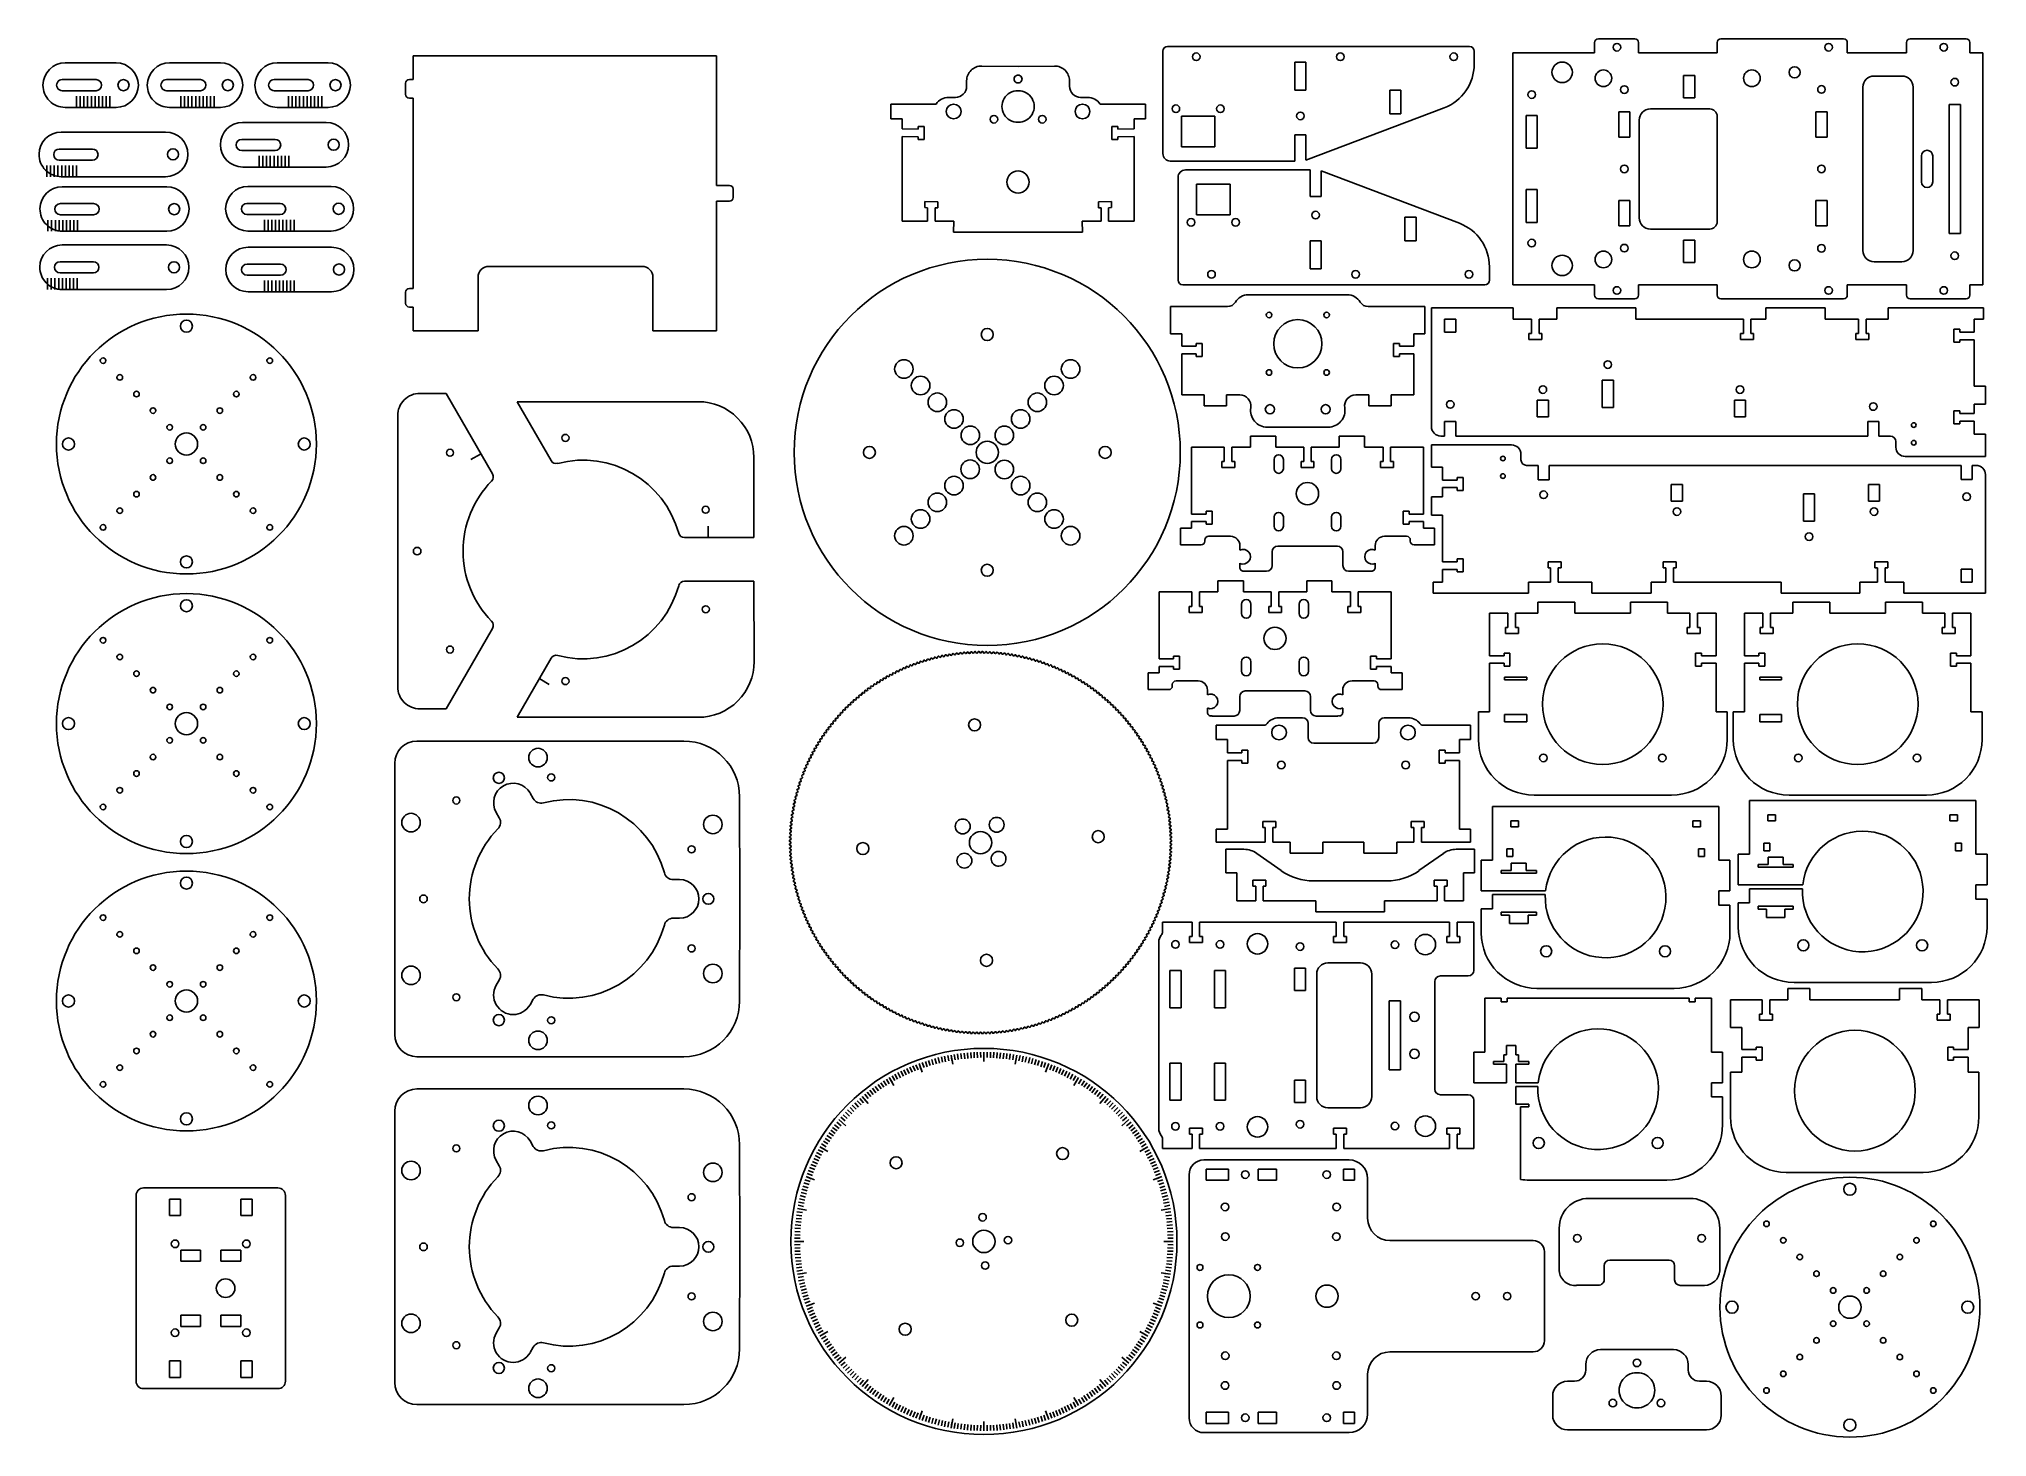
# Model space of a CAD drawing. Extents: x 367 to 1417, y -737 to 16.
import ezdxf

# ---------------------------------------------------------------- set-up
doc = ezdxf.new("R2010")
doc.units = 0
doc.linetypes.add('HIDDEN', pattern=[9.525, 6.35, -3.175])
doc.layers.get('0').update_dxf_attribs({"color": 253, "linetype": 'CONTINUOUS'})
doc.layers.add('HIDDEN', color=38, linetype='HIDDEN')

msp = doc.modelspace()

# ---------------------------------------------------------------- linework, layer by layer
at = {"color": 38}
for p, q in [((975.1, 11.6), (1137.8, 11.6)), ((1205.2, 8.2), (1205.2, 13.7)), ((1226.8, 15.7), (1207.2, 15.7)), ((1228.8, 8.2), (1228.8, 13.7)), ((1271.2, 13.7), (1271.2, 8.2)), ((1339.3, 15.7), (1273.2, 15.7)), ((1341.3, 13.7), (1341.3, 8.2)), ((1373.2, 8.2), (1373.2, 13.7)), ((1405.3, 15.7), (1375.2, 15.7)), ((1407.3, 13.7), (1407.3, 8.2)), ((381.3, 2.8), (408.7, 2.8)), ((437.5, 2.8), (464.9, 2.8)), ((495.5, 2.8), (522.9, 2.8)), ((568.7, 6.6), (732.1, 6.6)), ((568.7, -6.2), (568.7, 6.6)), ((568.7, 6.6), (732.1, 6.6)), ((732.1, 6.6), (732.1, -63.2)), ((875, 1.1), (894.6, 0.9)), ((914.2, 1.1), (894.6, 0.9)), ((972.6, 9.1), (972.6, -46.1)), ((1043.7, 3.1), (1049.7, 3.1)), ((1043.7, -11.9), (1043.7, 3.1)), ((1049.7, 3.1), (1049.7, -11.9)), ((1140.3, 9.1), (1140.3, 2)), ((1161.2, 8.2), (1205.2, 8.2)), ((1161.2, 8.2), (1161.2, -116.8)), ((1228.8, 8.2), (1271.2, 8.2)), ((1341.3, 8.2), (1373.2, 8.2)), ((1407.3, 8.2), (1414.3, 8.2)), ((1414.3, -116.8), (1414.3, 8.2)), ((379.7, -6.2), (397.9, -6.2)), ((435.9, -6.2), (454.1, -6.2)), ((493.9, -6.2), (512.1, -6.2)), ((564.7, -14.2), (564.7, -8.2)), ((566.7, -6.2), (568.7, -6.2)), ((866.9, -6.9), (866.9, -9.8)), ((922.3, -6.9), (922.3, -9.8)), ((1259.1, -4), (1253.1, -4)), ((1253.1, -16), (1253.1, -4)), ((1259.1, -16), (1259.1, -4)), ((1349.7, -98.3), (1349.7, -10.3)), ((1355.7, -4.3), (1370.7, -4.3)), ((1376.7, -10.3), (1376.7, -98.3)), ((397.9, -12.2), (379.7, -12.2)), ((454.1, -12.2), (435.9, -12.2)), ((512.1, -12.2), (493.9, -12.2)), ((568.7, -16.2), (566.7, -16.2)), ((568.7, -118.7), (568.7, -16.2)), ((826, -19.4), (850.4, -19.4)), ((826, -27.3), (826, -19.4)), ((860.9, -15.8), (857.2, -15.8)), ((928.3, -15.8), (932, -15.8)), ((963.2, -19.4), (938.8, -19.4)), ((963.2, -19.4), (963.2, -27.3)), ((1043.7, -11.9), (1049.7, -11.9)), ((1094.8, -11.9), (1100.8, -11.9)), ((1094.8, -11.9), (1094.8, -24.6)), ((1100.8, -24.6), (1100.8, -11.9)), ((1253.1, -16), (1259.1, -16)), ((1396.2, -19.6), (1396.2, -89.1)), ((1402.2, -19.6), (1396.2, -19.6)), ((1402.2, -19.6), (1402.2, -89.1)), ((408.7, -21.2), (381.3, -21.2)), ((464.9, -21.2), (437.5, -21.2)), ((476.9, -29.3), (521.9, -29.3)), ((522.9, -21.2), (495.5, -21.2)), ((832.1, -27.3), (826, -27.3)), ((832.1, -32.8), (832.1, -27.3)), ((840.8, -31.4), (840.8, -32.9)), ((844, -31.4), (840.8, -31.4)), ((844, -38.4), (844, -31.4)), ((945.2, -31.4), (945.2, -38.4)), ((948.4, -31.4), (945.2, -31.4)), ((948.4, -32.9), (948.4, -31.4)), ((957.1, -27.3), (957.1, -32.8)), ((963.2, -27.3), (957.1, -27.3)), ((1000.6, -25.9), (982.6, -25.9)), ((982.6, -42.4), (982.6, -25.9)), ((1000.6, -42.4), (1000.6, -25.9)), ((1124.2, -21.4), (1049.7, -49.7)), ((1100.8, -24.6), (1094.8, -24.6)), ((1174.3, -25.6), (1168.3, -25.6)), ((1168.3, -25.6), (1168.3, -43.2)), ((1174.3, -43.2), (1174.3, -25.6)), ((1224.2, -23.6), (1218.2, -23.6)), ((1218.2, -23.6), (1218.2, -37.2)), ((1224.2, -37.2), (1224.2, -23.6)), ((1229.2, -80.7), (1229.2, -28)), ((1235.2, -22), (1267.2, -22)), ((1271.2, -82.7), (1271.2, -26)), ((1324.4, -37.3), (1324.4, -23.6)), ((1330.4, -23.6), (1324.4, -23.6)), ((1330.4, -23.6), (1330.4, -37.3)), ((379.2, -34.5), (435.4, -34.5)), ((476.4, -38.4), (494.4, -38.4)), ((840.8, -32.9), (832.1, -32.8)), ((832.1, -36.9), (840.8, -37)), ((832.1, -82.4), (832.1, -36.9)), ((840.8, -37), (840.8, -38.4)), ((840.8, -38.4), (844, -38.4)), ((945.2, -38.4), (948.4, -38.4)), ((957.1, -32.8), (948.4, -32.9)), ((948.4, -37), (957.1, -36.9)), ((948.4, -38.4), (948.4, -37)), ((957.1, -36.9), (957.1, -82.4)), ((1043.7, -50.1), (1043.7, -35.9)), ((1049.7, -35.9), (1043.7, -35.9)), ((1049.7, -35.9), (1049.7, -49.7)), ((1218.2, -37.2), (1224.2, -37.2)), ((1324.4, -37.3), (1330.4, -37.3)), ((378.1, -43.6), (396, -43.6)), ((396, -49.6), (378.1, -49.6)), ((494.4, -44.4), (476.4, -44.4)), ((976.6, -50.1), (1043.7, -50.1)), ((982.6, -42.4), (1000.6, -42.4)), ((1168.3, -43.2), (1174.3, -43.2)), ((1381.3, -61.3), (1381.3, -47.3)), ((1387.3, -47.3), (1387.3, -61.3)), ((435.4, -58.5), (379.2, -58.5)), ((521.9, -53.3), (476.9, -53.3)), ((980.8, -114.2), (980.8, -58.9)), ((984.8, -54.9), (1051.9, -54.9)), ((990.8, -62.6), (990.8, -79.1)), ((990.8, -62.6), (1008.8, -62.6)), ((1008.8, -62.6), (1008.8, -79.1)), ((1051.9, -54.9), (1051.9, -69.1)), ((1057.9, -55.4), (1132.4, -83.6)), ((1057.9, -55.4), (1057.9, -69.1)), ((378.7, -73), (396.6, -73)), ((379.7, -63.9), (436, -63.9)), ((479.2, -72.9), (497.1, -72.9)), ((479.7, -63.8), (524.6, -63.8)), ((732.1, -63.2), (739.1, -63.2)), ((732.1, -141.5), (732.1, -71.7)), ((739.1, -71.7), (732.1, -71.7)), ((741.1, -65.2), (741.1, -69.7)), ((844.3, -71.9), (844.3, -75.1)), ((851.3, -72), (844.3, -71.9)), ((851.3, -75.2), (851.3, -72)), ((944.9, -71.9), (937.9, -72)), ((937.9, -72), (937.9, -75.2)), ((944.9, -75.1), (944.9, -71.9)), ((1057.9, -69.1), (1051.9, -69.1)), ((1174.3, -65.4), (1168.3, -65.4)), ((1168.3, -65.4), (1168.3, -83.1)), ((1174.3, -83.1), (1174.3, -65.4)), ((1224.2, -71.4), (1218.2, -71.4)), ((1218.2, -71.4), (1218.2, -85)), ((1224.2, -85), (1224.2, -71.4)), ((1324.4, -85), (1324.4, -71.4)), ((1330.4, -71.4), (1324.4, -71.4)), ((1330.4, -71.4), (1330.4, -85)), ((396.6, -79), (378.7, -79)), ((497.1, -78.9), (479.2, -78.9)), ((845.8, -82.4), (832.1, -82.4)), ((844.3, -75.1), (845.8, -75.2)), ((845.8, -75.2), (845.8, -82.4)), ((849.9, -75.2), (851.3, -75.2)), ((849.9, -82.4), (849.9, -75.2)), ((860, -82.4), (849.9, -82.4)), ((859.9, -88.4), (860, -82.4)), ((939.3, -82.4), (929.2, -82.4)), ((929.3, -88.4), (929.2, -82.4)), ((937.9, -75.2), (939.3, -75.2)), ((939.3, -75.2), (939.3, -82.4)), ((943.4, -75.2), (944.9, -75.1)), ((943.4, -82.4), (943.4, -75.2)), ((957.1, -82.4), (943.4, -82.4)), ((1008.8, -79.1), (990.8, -79.1)), ((1103, -93.1), (1103, -80.4)), ((1109, -80.4), (1103, -80.4)), ((1109, -80.4), (1109, -93.1)), ((1168.3, -83.1), (1174.3, -83.1)), ((436, -87.9), (379.7, -87.9)), ((524.6, -87.8), (479.7, -87.8)), ((859.9, -88.4), (929.3, -88.4)), ((1051.9, -93.1), (1051.9, -108.1)), ((1051.9, -93.1), (1057.9, -93.1)), ((1057.9, -93.1), (1057.9, -108.1)), ((1103, -93.1), (1109, -93.1)), ((1218.2, -85), (1224.2, -85)), ((1267.2, -86.7), (1235.2, -86.7)), ((1259.1, -92.7), (1253.1, -92.7)), ((1253.1, -104.7), (1253.1, -92.7)), ((1259.1, -104.7), (1259.1, -92.7)), ((1324.4, -85), (1330.4, -85)), ((1396.2, -89.1), (1402.2, -89.1)), ((378.5, -104.3), (396.5, -104.3)), ((379.6, -95.3), (435.9, -95.3)), ((479.8, -96.5), (524.8, -96.5)), ((1253.1, -104.7), (1259.1, -104.7)), ((1370.7, -104.3), (1355.7, -104.3)), ((396.5, -110.3), (378.5, -110.3)), ((479.3, -105.6), (497.2, -105.6)), ((497.3, -111.6), (479.3, -111.6)), ((603.7, -112.8), (603.7, -141.5)), ((691.9, -106.8), (609.7, -106.8)), ((697.9, -141.5), (697.9, -112.8)), ((1051.9, -108.1), (1057.9, -108.1)), ((1148.5, -107), (1148.5, -114.2)), ((435.9, -119.3), (379.6, -119.3)), ((524.8, -120.5), (479.8, -120.5)), ((564.7, -126.7), (564.7, -120.7)), ((568.7, -118.7), (566.7, -118.7)), ((1146, -116.7), (983.3, -116.7)), ((1018.6, -122.1), (1072, -122.1)), ((1205.2, -116.8), (1161.2, -116.8)), ((1205.2, -122.3), (1205.2, -116.8)), ((1207.2, -124.3), (1226.8, -124.3)), ((1228.8, -122.3), (1228.8, -116.8)), ((1271.2, -116.8), (1228.8, -116.8)), ((1271.2, -116.8), (1271.2, -122.3)), ((1273.2, -124.3), (1339.3, -124.3)), ((1341.3, -116.8), (1341.3, -122.3)), ((1373.2, -116.8), (1341.3, -116.8)), ((1373.2, -122.3), (1373.2, -116.8)), ((1375.2, -124.3), (1405.3, -124.3)), ((1414.3, -116.8), (1407.3, -116.8)), ((1407.3, -116.8), (1407.3, -122.3)), ((566.7, -128.7), (568.7, -128.7)), ((568.7, -128.7), (568.7, -141.5)), ((976.8, -128.5), (976.8, -143.1)), ((976.8, -128.5), (1007.4, -128.5)), ((1083.2, -128.5), (1113.8, -128.5)), ((1113.8, -143.1), (1113.8, -128.5)), ((1117.3, -129.2), (1161.3, -129.2)), ((1117.3, -193.2), (1117.3, -129.2)), ((1130.4, -135.2), (1124.4, -135.2)), ((1124.4, -135.2), (1124.4, -142.2)), ((1130.4, -142.2), (1130.4, -135.2)), ((1161.3, -129.2), (1161.3, -135.2)), ((1161.3, -135.2), (1171.2, -135.2)), ((1171.2, -135.2), (1171.2, -143)), ((1175.3, -135.2), (1184.9, -135.2)), ((1175.3, -143), (1175.3, -135.2)), ((1184.9, -129.2), (1227.3, -129.2)), ((1184.9, -129.2), (1184.9, -135.2)), ((1227.3, -135.2), (1227.3, -129.2)), ((1227.3, -135.2), (1285.3, -135.2)), ((1285.3, -135.2), (1285.3, -143)), ((1289.4, -135.2), (1297.4, -135.2)), ((1289.4, -143), (1289.4, -135.2)), ((1297.4, -129.2), (1329.3, -129.2)), ((1297.4, -135.2), (1297.4, -129.2)), ((1329.3, -129.2), (1329.3, -135.2)), ((1329.3, -135.2), (1347.3, -135.2)), ((1347.3, -135.2), (1347.3, -143)), ((1351.4, -135.2), (1363.4, -135.2)), ((1351.4, -143), (1351.4, -135.2)), ((1363.4, -129.2), (1414.7, -129.2)), ((1363.4, -135.2), (1363.4, -129.2)), ((1414.7, -135.2), (1409.7, -135.2)), ((1409.7, -142.2), (1409.7, -135.2)), ((1414.7, -129.2), (1414.7, -135.2)), ((603.7, -141.5), (568.7, -141.5)), ((603.7, -141.5), (568.7, -141.5)), ((732.1, -141.5), (697.9, -141.5)), ((732.1, -141.5), (697.9, -141.5)), ((982.8, -143.1), (976.8, -143.1)), ((982.8, -143.1), (982.8, -149.8)), ((1107.8, -149.8), (1107.8, -143.1)), ((1113.8, -143.1), (1107.8, -143.1)), ((1124.4, -142.2), (1130.4, -142.2)), ((1171.2, -143), (1169.8, -143)), ((1169.8, -143), (1169.8, -146.2)), ((1169.8, -146.2), (1176.8, -146.2)), ((1176.8, -143), (1175.3, -143)), ((1176.8, -146.2), (1176.8, -143)), ((1283.8, -143), (1283.8, -146.2)), ((1285.3, -143), (1283.8, -143)), ((1283.8, -146.2), (1290.8, -146.2)), ((1290.8, -143), (1289.4, -143)), ((1290.8, -146.2), (1290.8, -143)), ((1345.9, -143), (1345.9, -146.2)), ((1347.3, -143), (1345.9, -143)), ((1345.9, -146.2), (1352.9, -146.2)), ((1352.9, -143), (1351.4, -143)), ((1352.9, -146.2), (1352.9, -143)), ((1401.9, -140.7), (1398.7, -140.7)), ((1398.7, -140.7), (1398.7, -147.7)), ((1401.9, -142.2), (1401.9, -140.7)), ((1409.7, -142.2), (1401.9, -142.2)), ((1401.9, -147.7), (1401.9, -146.3)), ((1401.9, -146.3), (1409.7, -146.3)), ((1409.7, -171.3), (1409.7, -146.3)), ((982.8, -149.8), (990.6, -149.8)), ((990.6, -153.9), (982.8, -153.9)), ((982.8, -153.9), (982.8, -176)), ((990.6, -149.8), (990.6, -148.3)), ((990.6, -148.3), (993.8, -148.3)), ((990.6, -155.3), (990.6, -153.9)), ((993.8, -155.3), (990.6, -155.3)), ((993.8, -148.3), (993.8, -155.3)), ((1096.8, -155.3), (1096.8, -148.3)), ((1096.8, -148.3), (1100, -148.3)), ((1100, -155.3), (1096.8, -155.3)), ((1100, -148.3), (1100, -149.8)), ((1100, -149.8), (1107.8, -149.8)), ((1100, -153.9), (1100, -155.3)), ((1107.8, -153.9), (1100, -153.9)), ((1107.8, -176), (1107.8, -153.9)), ((1398.7, -147.7), (1401.9, -147.7)), ((572.4, -175.2), (586.5, -175.2)), ((586.5, -175.2), (611.5, -218.6)), ((982.8, -176), (994.9, -176)), ((994.9, -182), (994.9, -176)), ((1006.9, -176), (1014, -176)), ((1006.9, -176), (1006.9, -182)), ((1076.5, -176), (1083.6, -176)), ((1083.6, -182), (1083.6, -176)), ((1095.6, -176), (1095.6, -182)), ((1095.6, -176), (1107.8, -176)), ((1209.3, -168.1), (1215.3, -168.1)), ((1209.3, -182.8), (1209.3, -168.1)), ((1215.3, -182.8), (1215.3, -168.1)), ((1409.7, -171.3), (1415.7, -171.3)), ((1415.7, -171.3), (1415.7, -181.1)), ((560.4, -187.2), (560.4, -206.1)), ((643, -211.4), (624.7, -179.7)), ((624.7, -179.7), (722.3, -179.7)), ((994.9, -182), (1006.9, -182)), ((1083.6, -182), (1095.6, -182)), ((1174.3, -178.8), (1174.3, -187.8)), ((1174.3, -178.8), (1180.3, -178.8)), ((1180.3, -187.8), (1174.3, -187.8)), ((1180.3, -178.8), (1180.3, -187.8)), ((1215.3, -182.8), (1209.3, -182.8)), ((1280.5, -178.8), (1286.5, -178.8)), ((1280.5, -178.8), (1280.5, -187.8)), ((1286.5, -187.8), (1280.5, -187.8)), ((1286.5, -178.8), (1286.5, -187.8)), ((1398.7, -184.7), (1398.7, -191.7)), ((1401.9, -184.7), (1398.7, -184.7)), ((1401.9, -186.1), (1401.9, -184.7)), ((1409.7, -186.1), (1401.9, -186.1)), ((1415.7, -181.1), (1409.7, -181.1)), ((1409.7, -186.1), (1409.7, -181.1)), ((1019.8, -198.2), (1033.5, -198.2)), ((1019.8, -198.2), (1019.8, -204.2)), ((1028.8, -193.4), (1061.7, -193.4)), ((1033.5, -204.2), (1033.5, -198.2)), ((1067.5, -198.2), (1081.2, -198.2)), ((1067.5, -198.2), (1067.5, -204.2)), ((1081.2, -204.2), (1081.2, -198.2)), ((1124.4, -198.2), (1122.3, -198.2)), ((1124.4, -190.4), (1124.4, -198.2)), ((1130.4, -190.4), (1124.4, -190.4)), ((1130.4, -198.2), (1130.4, -190.4)), ((1352.3, -198.2), (1130.4, -198.2)), ((1352.3, -190.3), (1352.3, -198.2)), ((1352.3, -190.3), (1358.3, -190.3)), ((1358.3, -190.3), (1358.3, -198.2)), ((1364.5, -198.2), (1358.3, -198.2)), ((1398.7, -191.7), (1401.9, -191.7)), ((1401.9, -191.7), (1401.9, -190.2)), ((1401.9, -190.2), (1409.7, -190.2)), ((1409.7, -197.2), (1409.7, -190.2)), ((1409.7, -197.2), (1415.7, -197.2)), ((1415.7, -197.2), (1415.7, -209.2)), ((560.4, -206.1), (560.4, -314.3)), ((752.3, -209.7), (752.3, -252.9)), ((988.1, -240.2), (988.1, -204.2)), ((988.1, -204.2), (1005.7, -204.2)), ((1005.7, -212), (1005.7, -204.2)), ((1009.8, -204.2), (1019.8, -204.2)), ((1009.8, -204.2), (1009.8, -212)), ((1033.5, -204.2), (1048.5, -204.2)), ((1048.5, -212), (1048.5, -204.2)), ((1052.5, -204.2), (1067.5, -204.2)), ((1052.5, -204.2), (1052.5, -212)), ((1081.2, -204.2), (1091.2, -204.2)), ((1091.2, -212), (1091.2, -204.2)), ((1095.3, -204.2), (1113, -204.2)), ((1095.3, -204.2), (1095.3, -212)), ((1113, -204.2), (1113, -240.2)), ((1117.3, -214.9), (1117.3, -203)), ((1117.3, -203), (1160.5, -203)), ((1165.5, -211), (1165.5, -208)), ((1367.5, -201.2), (1367.5, -204.2)), ((1415.7, -209.2), (1372.5, -209.2)), ((1004.3, -215.2), (1004.3, -212)), ((1004.3, -212), (1005.7, -212)), ((1011.3, -215.2), (1004.3, -215.2)), ((1009.8, -212), (1011.3, -212)), ((1011.3, -212), (1011.3, -215.2)), ((1032.5, -215.8), (1032.5, -210.8)), ((1037.5, -210.8), (1037.5, -215.8)), ((1047.1, -215.2), (1047.1, -212)), ((1047.1, -212), (1048.5, -212)), ((1054, -215.2), (1047.1, -215.2)), ((1052.5, -212), (1054, -212)), ((1054, -212), (1054, -215.2)), ((1063.5, -215.8), (1063.5, -210.8)), ((1068.5, -210.8), (1068.5, -215.8)), ((1089.8, -215.2), (1089.8, -212)), ((1089.8, -212), (1091.2, -212)), ((1096.8, -215.2), (1089.8, -215.2)), ((1095.3, -212), (1096.8, -212)), ((1096.8, -212), (1096.8, -215.2)), ((1123.3, -214.9), (1117.3, -214.9)), ((1123.3, -214.9), (1123.3, -221.9)), ((1168.5, -214), (1174.7, -214)), ((1174.7, -221.8), (1174.7, -214)), ((1180.7, -221.8), (1180.7, -214)), ((1180.7, -214), (1402.6, -214)), ((1402.6, -214), (1402.6, -221.7)), ((1408.6, -221.7), (1408.6, -214)), ((1408.6, -214), (1410.7, -214)), ((1415.7, -219), (1415.7, -282.9)), ((1131.1, -221.9), (1123.3, -221.9)), ((1123.3, -226), (1123.3, -231)), ((1123.3, -226), (1131.1, -226)), ((1131.1, -220.5), (1131.1, -221.9)), ((1134.3, -220.5), (1131.1, -220.5)), ((1131.1, -226), (1131.1, -227.5)), ((1131.1, -227.5), (1134.3, -227.5)), ((1134.3, -227.5), (1134.3, -220.5)), ((1180.7, -221.8), (1174.7, -221.8)), ((1246.5, -233.3), (1246.5, -224.3)), ((1246.5, -224.3), (1252.5, -224.3)), ((1252.5, -233.3), (1252.5, -224.3)), ((1317.7, -229.3), (1317.7, -244)), ((1317.7, -229.3), (1323.7, -229.3)), ((1323.7, -229.3), (1323.7, -244)), ((1352.7, -224.3), (1358.7, -224.3)), ((1352.7, -233.3), (1352.7, -224.3)), ((1358.7, -233.3), (1358.7, -224.3)), ((1402.6, -221.7), (1408.6, -221.7)), ((995.9, -240.2), (988.1, -240.2)), ((995.9, -238.7), (995.9, -240.2)), ((999.1, -238.7), (995.9, -238.7)), ((999.1, -245.7), (999.1, -238.7)), ((1102, -238.7), (1102, -245.7)), ((1105.2, -238.7), (1102, -238.7)), ((1105.2, -240.2), (1105.2, -238.7)), ((1113, -240.2), (1105.2, -240.2)), ((1117.3, -240.9), (1117.3, -231)), ((1117.3, -231), (1123.3, -231)), ((1123.3, -240.9), (1117.3, -240.9)), ((1123.3, -240.9), (1123.3, -265.9)), ((1252.5, -233.3), (1246.5, -233.3)), ((1358.7, -233.3), (1352.7, -233.3)), ((982.1, -256.8), (982.1, -247.8)), ((982.1, -247.8), (988.1, -247.8)), ((988.1, -247.8), (988.1, -244.3)), ((988.1, -244.3), (995.9, -244.3)), ((995.9, -244.3), (995.9, -245.7)), ((995.9, -245.7), (999.1, -245.7)), ((1032.5, -246.8), (1032.5, -241.8)), ((1037.5, -241.8), (1037.5, -246.8)), ((1063.5, -246.8), (1063.5, -241.8)), ((1068.5, -241.8), (1068.5, -246.8)), ((1102, -245.7), (1105.2, -245.7)), ((1105.2, -245.7), (1105.2, -244.3)), ((1105.2, -244.3), (1113, -244.3)), ((1113, -244.3), (1113, -247.8)), ((1113, -247.8), (1119, -247.8)), ((1119, -247.8), (1119, -256.8)), ((1323.7, -244), (1317.7, -244)), ((752.3, -252.9), (714.9, -252.9)), ((993.2, -256.8), (982.1, -256.8)), ((995.2, -254.2), (995.2, -254.8)), ((997.2, -252.2), (1009.1, -252.2)), ((1014.1, -257.2), (1014.1, -259.6)), ((1031.5, -268), (1031.5, -260.5)), ((1034.5, -257.5), (1066.6, -257.5)), ((1069.6, -260.5), (1069.6, -268)), ((1087, -259.6), (1087, -257.2)), ((1092, -252.2), (1103.9, -252.2)), ((1105.9, -254.8), (1105.9, -254.2)), ((1119, -256.8), (1107.9, -256.8)), ((1014.1, -266.7), (1014.1, -269)), ((1016.7, -271), (1028.5, -271)), ((1072.6, -271), (1084.4, -271)), ((1087, -269), (1087, -266.7)), ((1131.1, -265.9), (1123.3, -265.9)), ((1123.3, -270), (1123.3, -276.9)), ((1123.3, -270), (1131.1, -270)), ((1134.3, -264.4), (1131.1, -264.4)), ((1131.1, -264.4), (1131.1, -265.9)), ((1131.1, -270), (1131.1, -271.4)), ((1131.1, -271.4), (1134.3, -271.4)), ((1134.3, -271.4), (1134.3, -264.4)), ((1180.1, -265.9), (1180.1, -269.1)), ((1187.1, -265.9), (1180.1, -265.9)), ((1180.1, -269.1), (1181.5, -269.1)), ((1181.5, -269.1), (1181.5, -276.9)), ((1185.6, -269.1), (1187.1, -269.1)), ((1185.6, -276.9), (1185.6, -269.1)), ((1187.1, -269.1), (1187.1, -265.9)), ((1242.1, -265.9), (1242.1, -269.1)), ((1249.1, -265.9), (1242.1, -265.9)), ((1242.1, -269.1), (1243.6, -269.1)), ((1243.6, -269.1), (1243.6, -276.9)), ((1247.7, -269.1), (1249.1, -269.1)), ((1247.7, -276.9), (1247.7, -269.1)), ((1249.1, -269.1), (1249.1, -265.9)), ((1363.2, -265.9), (1356.2, -265.9)), ((1356.2, -265.9), (1356.2, -269.1)), ((1356.2, -269.1), (1357.6, -269.1)), ((1357.6, -269.1), (1357.6, -276.9)), ((1361.7, -276.9), (1361.7, -269.1)), ((1361.7, -269.1), (1363.2, -269.1)), ((1363.2, -269.1), (1363.2, -265.9)), ((1408.6, -269.9), (1402.6, -269.9)), ((1402.6, -269.9), (1402.6, -276.9)), ((1408.6, -276.9), (1408.6, -269.9)), ((752.3, -276.4), (714.9, -276.4)), ((752.3, -276.4), (752.4, -319.7)), ((970.6, -318.2), (970.6, -282.2)), ((970.6, -282.2), (988.2, -282.2)), ((988.2, -290), (988.2, -282.2)), ((992.3, -282.2), (1002.3, -282.2)), ((992.3, -282.2), (992.3, -290)), ((1002.3, -276.2), (1016, -276.2)), ((1002.3, -276.2), (1002.3, -282.2)), ((1016, -282.2), (1016, -276.2)), ((1016, -282.2), (1031, -282.2)), ((1031, -290), (1031, -282.2)), ((1035.1, -282.2), (1050.1, -282.2)), ((1035.1, -282.2), (1035.1, -290)), ((1050.1, -276.2), (1063.7, -276.2)), ((1050.1, -276.2), (1050.1, -282.2)), ((1063.7, -282.2), (1063.7, -276.2)), ((1063.7, -282.2), (1073.7, -282.2)), ((1073.7, -290), (1073.7, -282.2)), ((1077.8, -282.2), (1095.5, -282.2)), ((1077.8, -282.2), (1077.8, -290)), ((1095.5, -282.2), (1095.5, -318.2)), ((1118.3, -276.9), (1123.3, -276.9)), ((1118.3, -282.9), (1118.3, -276.9)), ((1169.6, -282.9), (1118.3, -282.9)), ((1169.6, -276.9), (1169.6, -282.9)), ((1181.5, -276.9), (1169.6, -276.9)), ((1203.6, -276.9), (1185.6, -276.9)), ((1203.6, -282.9), (1203.6, -276.9)), ((1235.6, -282.9), (1203.6, -282.9)), ((1235.6, -276.9), (1235.6, -282.9)), ((1243.6, -276.9), (1235.6, -276.9)), ((1305.6, -276.9), (1247.7, -276.9)), ((1305.6, -276.9), (1305.6, -282.9)), ((1348.1, -282.9), (1305.6, -282.9)), ((1348.1, -282.9), (1348.1, -276.9)), ((1357.6, -276.9), (1348.1, -276.9)), ((1371.7, -276.9), (1361.7, -276.9)), ((1371.7, -282.9), (1371.7, -276.9)), ((1415.7, -282.9), (1371.7, -282.9)), ((1402.6, -276.9), (1408.6, -276.9)), ((986.8, -293.2), (986.8, -290)), ((986.8, -290), (988.2, -290)), ((993.8, -293.2), (986.8, -293.2)), ((992.3, -290), (993.8, -290)), ((993.8, -290), (993.8, -293.2)), ((1015, -293.8), (1015, -288.8)), ((1020, -288.8), (1020, -293.8)), ((1029.6, -293.2), (1029.6, -290)), ((1029.6, -290), (1031, -290)), ((1036.5, -293.2), (1029.6, -293.2)), ((1035.1, -290), (1036.5, -290)), ((1036.5, -290), (1036.5, -293.2)), ((1046, -293.8), (1046, -288.8)), ((1051, -288.8), (1051, -293.8)), ((1072.3, -293.2), (1072.3, -290)), ((1072.3, -290), (1073.7, -290)), ((1079.3, -293.2), (1072.3, -293.2)), ((1077.8, -290), (1079.3, -290)), ((1079.3, -290), (1079.3, -293.2)), ((1148.6, -293.6), (1158.5, -293.6)), ((1148.6, -293.6), (1148.6, -316.5)), ((1158.5, -293.6), (1158.5, -301.4)), ((1162.6, -293.6), (1174.6, -293.6)), ((1162.6, -301.4), (1162.6, -293.6)), ((1174.6, -287.6), (1194.6, -287.6)), ((1174.6, -293.6), (1174.6, -287.6)), ((1194.6, -287.6), (1194.6, -293.6)), ((1194.6, -293.6), (1224.5, -293.6)), ((1224.5, -287.6), (1244.5, -287.6)), ((1224.5, -293.6), (1224.5, -287.6)), ((1244.5, -287.6), (1244.5, -293.6)), ((1244.5, -293.6), (1256.5, -293.6)), ((1256.5, -293.6), (1256.5, -301.4)), ((1260.6, -293.6), (1270.6, -293.6)), ((1260.6, -301.4), (1260.6, -293.6)), ((1270.6, -293.6), (1270.6, -316.5)), ((1285.9, -293.6), (1295.8, -293.6)), ((1285.9, -293.6), (1285.9, -316.5)), ((1295.8, -293.6), (1295.8, -301.4)), ((1299.9, -293.6), (1311.9, -293.6)), ((1299.9, -301.4), (1299.9, -293.6)), ((1311.9, -287.6), (1331.9, -287.6)), ((1311.9, -293.6), (1311.9, -287.6)), ((1331.9, -287.6), (1331.9, -293.6)), ((1331.9, -293.6), (1361.8, -293.6)), ((1361.8, -287.6), (1381.8, -287.6)), ((1361.8, -293.6), (1361.8, -287.6)), ((1381.8, -287.6), (1381.8, -293.6)), ((1381.8, -293.6), (1393.8, -293.6)), ((1393.8, -293.6), (1393.8, -301.4)), ((1397.9, -293.6), (1407.9, -293.6)), ((1397.9, -301.4), (1397.9, -293.6)), ((1407.9, -293.6), (1407.9, -316.5)), ((611.5, -301.8), (586.5, -345.2)), ((1158.5, -301.4), (1157.1, -301.4)), ((1157.1, -301.4), (1157.1, -304.6)), ((1164.1, -301.4), (1162.6, -301.4)), ((1164.1, -304.6), (1164.1, -301.4)), ((1255.1, -301.4), (1255.1, -304.6)), ((1256.5, -301.4), (1255.1, -301.4)), ((1262.1, -301.4), (1260.6, -301.4)), ((1262.1, -304.6), (1262.1, -301.4)), ((1295.8, -301.4), (1294.4, -301.4)), ((1294.4, -301.4), (1294.4, -304.6)), ((1301.4, -301.4), (1299.9, -301.4)), ((1301.4, -304.6), (1301.4, -301.4)), ((1392.4, -301.4), (1392.4, -304.6)), ((1393.8, -301.4), (1392.4, -301.4)), ((1399.4, -301.4), (1397.9, -301.4)), ((1399.4, -304.6), (1399.4, -301.4)), ((560.4, -314.3), (560.4, -314.3)), ((560.4, -333.2), (560.4, -314.3)), ((1157.1, -304.6), (1164.1, -304.6)), ((1255.1, -304.6), (1262.1, -304.6)), ((1294.4, -304.6), (1301.4, -304.6)), ((1392.4, -304.6), (1399.4, -304.6)), ((643, -317.9), (624.7, -349.7)), ((978.4, -318.2), (970.6, -318.2)), ((970.6, -325.8), (970.6, -322.3)), ((970.6, -322.3), (978.4, -322.3)), ((978.4, -316.7), (978.4, -318.2)), ((981.6, -316.7), (978.4, -316.7)), ((978.4, -322.3), (978.4, -323.7)), ((978.4, -323.7), (981.6, -323.7)), ((981.6, -323.7), (981.6, -316.7)), ((1015, -324.8), (1015, -319.8)), ((1020, -319.8), (1020, -324.8)), ((1046, -324.8), (1046, -319.8)), ((1051, -319.8), (1051, -324.8)), ((1084.5, -316.7), (1084.5, -323.7)), ((1087.7, -316.7), (1084.5, -316.7)), ((1084.5, -323.7), (1087.7, -323.7)), ((1087.7, -318.2), (1087.7, -316.7)), ((1095.5, -318.2), (1087.7, -318.2)), ((1087.7, -323.7), (1087.7, -322.3)), ((1087.7, -322.3), (1095.5, -322.3)), ((1095.5, -322.3), (1095.5, -325.8)), ((1156.4, -316.5), (1148.6, -316.5)), ((1148.6, -320.6), (1156.4, -320.6)), ((1148.6, -320.6), (1148.6, -346.8)), ((1156.4, -315.1), (1156.4, -316.5)), ((1159.6, -315.1), (1156.4, -315.1)), ((1156.4, -320.6), (1156.4, -322.1)), ((1156.4, -322.1), (1159.6, -322.1)), ((1159.6, -322.1), (1159.6, -315.1)), ((1259.6, -315.1), (1259.6, -322.1)), ((1262.8, -315.1), (1259.6, -315.1)), ((1259.6, -322.1), (1262.8, -322.1)), ((1262.8, -316.5), (1262.8, -315.1)), ((1270.6, -316.5), (1262.8, -316.5)), ((1262.8, -320.6), (1270.6, -320.6)), ((1262.8, -322.1), (1262.8, -320.6)), ((1270.6, -320.6), (1270.6, -346.8)), ((1293.7, -316.5), (1285.9, -316.5)), ((1285.9, -320.6), (1293.7, -320.6)), ((1285.9, -320.6), (1285.9, -346.8)), ((1293.7, -315.1), (1293.7, -316.5)), ((1296.9, -315.1), (1293.7, -315.1)), ((1293.7, -320.6), (1293.7, -322.1)), ((1293.7, -322.1), (1296.9, -322.1)), ((1296.9, -322.1), (1296.9, -315.1)), ((1396.9, -315.1), (1396.9, -322.1)), ((1400.1, -315.1), (1396.9, -315.1)), ((1396.9, -322.1), (1400.1, -322.1)), ((1400.1, -316.5), (1400.1, -315.1)), ((1407.9, -316.5), (1400.1, -316.5)), ((1400.1, -320.6), (1407.9, -320.6)), ((1400.1, -322.1), (1400.1, -320.6)), ((1407.9, -320.6), (1407.9, -346.8)), ((964.6, -334.8), (964.6, -325.8)), ((964.6, -325.8), (970.6, -325.8)), ((975.7, -334.8), (964.6, -334.8)), ((977.7, -332.1), (977.7, -332.8)), ((979.7, -330.1), (991.6, -330.1)), ((996.6, -335.1), (996.6, -337.6)), ((1017, -335.5), (1049.1, -335.5)), ((1069.5, -337.6), (1069.5, -335.1)), ((1074.5, -330.1), (1086.4, -330.1)), ((1088.4, -332.8), (1088.4, -332.1)), ((1101.5, -334.8), (1090.4, -334.8)), ((1095.5, -325.8), (1101.5, -325.8)), ((1101.5, -325.8), (1101.5, -334.8)), ((1168.6, -328.1), (1156.7, -328.1)), ((1156.7, -328.1), (1156.7, -329.6)), ((1156.7, -329.6), (1168.6, -329.6)), ((1168.6, -329.6), (1168.6, -328.1)), ((1305.9, -328.1), (1294.1, -328.1)), ((1294.1, -328.1), (1294.1, -329.6)), ((1294.1, -329.6), (1305.9, -329.6)), ((1305.9, -329.6), (1305.9, -328.1)), ((586.5, -345.2), (572.4, -345.2)), ((996.6, -344.7), (996.6, -347)), ((1014, -346), (1014, -338.5)), ((1052.1, -338.5), (1052.1, -346)), ((1069.5, -347), (1069.5, -344.7)), ((624.7, -349.7), (722.4, -349.7)), ((999.2, -349), (1011, -349)), ((1001.4, -361.7), (1001.4, -353.9)), ((1001.4, -353.9), (1027.1, -353.9)), ((1047.9, -350), (1034.8, -350)), ((1050.9, -360.6), (1050.9, -353)), ((1055.1, -349), (1066.9, -349)), ((1088.9, -353), (1088.9, -360.6)), ((1105, -350), (1091.9, -350)), ((1112.7, -353.9), (1138.4, -353.9)), ((1138.4, -353.9), (1138.4, -361.7)), ((1142.6, -361.6), (1142.6, -346.8)), ((1148.6, -346.8), (1142.6, -346.8)), ((1168.6, -348.1), (1156.7, -348.1)), ((1156.7, -348.1), (1156.7, -352.1)), ((1156.7, -352.1), (1168.6, -352.1)), ((1168.6, -352.1), (1168.6, -348.1)), ((1270.6, -346.8), (1276.6, -346.8)), ((1276.6, -346.8), (1276.6, -361.6)), ((1279.9, -361.6), (1279.9, -346.8)), ((1285.9, -346.8), (1279.9, -346.8)), ((1305.9, -348.1), (1294.1, -348.1)), ((1294.1, -348.1), (1294.1, -352.1)), ((1294.1, -352.1), (1305.9, -352.1)), ((1305.9, -352.1), (1305.9, -348.1)), ((1407.9, -346.8), (1413.9, -346.8)), ((1413.9, -346.8), (1413.9, -361.6)), ((570.8, -362.5), (714.6, -362.5)), ((1007.4, -361.7), (1001.4, -361.7)), ((1007.4, -368.8), (1007.4, -361.7)), ((1053.9, -363.6), (1085.9, -363.6)), ((1132.4, -361.7), (1132.4, -368.8)), ((1138.4, -361.7), (1132.4, -361.7)), ((558.8, -520.5), (558.8, -374.5)), ((1015.2, -368.8), (1007.4, -368.8)), ((1007.4, -409.9), (1007.4, -372.9)), ((1007.4, -372.9), (1015.2, -372.9)), ((1015.2, -367.4), (1015.2, -368.8)), ((1018.4, -367.4), (1015.2, -367.4)), ((1015.2, -372.9), (1015.2, -374.4)), ((1015.2, -374.4), (1018.4, -374.4)), ((1018.4, -374.4), (1018.4, -367.4)), ((1121.4, -367.4), (1121.4, -374.4)), ((1124.6, -367.4), (1121.4, -367.4)), ((1121.4, -374.4), (1124.6, -374.4)), ((1124.6, -368.8), (1124.6, -367.4)), ((1132.4, -368.8), (1124.6, -368.8)), ((1124.6, -374.4), (1124.6, -372.9)), ((1124.6, -372.9), (1132.4, -372.9)), ((1132.4, -372.9), (1132.4, -409.9)), ((631.7, -390.5), (633.4, -393.4)), ((744.6, -392.5), (744.7, -447.5)), ((1272.1, -397.7), (1150.1, -397.7)), ((1150.1, -397.7), (1150.1, -426.7)), ((1246.6, -391.6), (1172.6, -391.6)), ((1272.1, -426.7), (1272.1, -397.7)), ((1410.6, -394.5), (1288.6, -394.5)), ((1288.6, -394.5), (1288.6, -423.5)), ((1383.9, -391.6), (1309.9, -391.6)), ((1410.6, -423.5), (1410.6, -394.5)), ((613.5, -401), (615.1, -403.8)), ((1026.4, -409.1), (1026.4, -405.9)), ((1026.4, -405.9), (1033.4, -405.9)), ((1027.8, -409.1), (1026.4, -409.1)), ((1027.8, -416.9), (1027.8, -409.1)), ((1033.4, -409.1), (1031.9, -409.1)), ((1031.9, -409.1), (1031.9, -416.9)), ((1033.4, -405.9), (1033.4, -409.1)), ((1106.4, -409.1), (1106.4, -405.9)), ((1106.4, -405.9), (1113.4, -405.9)), ((1107.8, -409.1), (1106.4, -409.1)), ((1107.8, -416.9), (1107.8, -409.1)), ((1113.4, -409.1), (1111.9, -409.1)), ((1111.9, -409.1), (1111.9, -416.9)), ((1113.4, -405.9), (1113.4, -409.1)), ((1164.2, -405.5), (1160.1, -405.5)), ((1160.1, -405.5), (1160.1, -408.7)), ((1160.1, -408.7), (1164.2, -408.7)), ((1164.2, -408.7), (1164.2, -405.5)), ((1258.1, -405.5), (1258.1, -408.7)), ((1262.2, -405.5), (1258.1, -405.5)), ((1258.1, -408.7), (1262.2, -408.7)), ((1262.2, -408.7), (1262.2, -405.5)), ((1302.6, -402.3), (1298.5, -402.3)), ((1298.5, -402.3), (1298.5, -405.5)), ((1298.5, -405.5), (1302.6, -405.5)), ((1302.6, -405.5), (1302.6, -402.3)), ((1396.5, -402.3), (1396.5, -405.5)), ((1400.6, -402.3), (1396.5, -402.3)), ((1396.5, -405.5), (1400.6, -405.5)), ((1400.6, -405.5), (1400.6, -402.3)), ((1001.4, -416.9), (1001.4, -409.9)), ((1001.4, -409.9), (1007.4, -409.9)), ((1027.8, -416.9), (1001.4, -416.9)), ((1041.2, -416.9), (1031.9, -416.9)), ((1041.2, -422.9), (1041.2, -416.9)), ((1058.8, -416.9), (1058.8, -422.9)), ((1080.9, -416.9), (1058.8, -416.9)), ((1080.9, -422.9), (1080.9, -416.9)), ((1107.8, -416.9), (1098.6, -416.9)), ((1098.6, -416.9), (1098.6, -422.9)), ((1138.4, -416.9), (1111.9, -416.9)), ((1132.4, -409.9), (1138.4, -409.9)), ((1138.4, -409.9), (1138.4, -416.9)), ((1296.4, -417.5), (1296.4, -421.6)), ((1299.6, -417.5), (1296.4, -417.5)), ((1299.6, -421.6), (1299.6, -417.5)), ((1399.6, -417.5), (1399.6, -421.6)), ((1399.6, -417.5), (1402.8, -417.5)), ((1402.8, -421.6), (1402.8, -417.5)), ((1016.3, -420.8), (1006.5, -420.8)), ((1006.5, -433.5), (1006.5, -420.8)), ((1036.4, -432.3), (1023.2, -423)), ((1058.8, -422.9), (1041.2, -422.9)), ((1098.6, -422.9), (1080.9, -422.9)), ((1123.7, -423), (1110.5, -432.3)), ((1140.5, -420.8), (1130.6, -420.8)), ((1140.5, -420.8), (1140.5, -433.5)), ((1144.1, -426.7), (1144.1, -443.2)), ((1150.1, -426.7), (1144.1, -426.7)), ((1157.9, -420.6), (1157.9, -424.7)), ((1161.1, -420.6), (1157.9, -420.6)), ((1157.9, -424.7), (1161.1, -424.7)), ((1160.3, -432.2), (1160.3, -428.2)), ((1160.3, -428.2), (1168.3, -428.2)), ((1161.1, -424.7), (1161.1, -420.6)), ((1168.3, -428.2), (1168.3, -432.2)), ((1261.1, -420.6), (1261.1, -424.7)), ((1261.1, -420.6), (1264.3, -420.6)), ((1264.3, -424.7), (1261.1, -424.7)), ((1264.3, -424.7), (1264.3, -420.6)), ((1278.1, -426.7), (1272.1, -426.7)), ((1278.1, -443.2), (1278.1, -426.7)), ((1282.6, -423.5), (1282.6, -440)), ((1288.6, -423.5), (1282.6, -423.5)), ((1293.2, -429), (1298.7, -429)), ((1293.2, -430.5), (1293.2, -429)), ((1296.4, -421.6), (1299.6, -421.6)), ((1298.7, -429), (1298.7, -425)), ((1298.7, -425), (1306.7, -425)), ((1306.7, -425), (1306.7, -429)), ((1306.7, -429), (1312.2, -429)), ((1312.2, -429), (1312.2, -430.5)), ((1402.8, -421.6), (1399.6, -421.6)), ((1416.6, -423.5), (1410.6, -423.5)), ((1416.6, -440), (1416.6, -423.5)), ((708.9, -437.1), (712.2, -437.1)), ((1006.5, -433.5), (1012.5, -433.5)), ((1012.5, -433.5), (1012.5, -448.5)), ((1021.1, -440.7), (1021.1, -437.5)), ((1021.1, -437.5), (1028.1, -437.5)), ((1022.6, -440.7), (1021.1, -440.7)), ((1022.6, -448.5), (1022.6, -440.7)), ((1028.1, -440.7), (1026.7, -440.7)), ((1026.7, -440.7), (1026.7, -448.5)), ((1028.1, -437.5), (1028.1, -440.7)), ((1093.3, -437.8), (1053.7, -437.8)), ((1118.8, -440.7), (1118.8, -437.5)), ((1118.8, -437.5), (1125.8, -437.5)), ((1120.3, -440.7), (1118.8, -440.7)), ((1120.3, -448.5), (1120.3, -440.7)), ((1125.8, -440.7), (1124.4, -440.7)), ((1124.4, -440.7), (1124.4, -448.5)), ((1125.8, -437.5), (1125.8, -440.7)), ((1134.5, -448.5), (1134.5, -433.5)), ((1134.5, -433.5), (1140.5, -433.5)), ((1154.8, -432.2), (1160.3, -432.2)), ((1154.8, -433.7), (1154.8, -432.2)), ((1173.8, -433.7), (1154.8, -433.7)), ((1168.3, -432.2), (1173.8, -432.2)), ((1173.8, -432.2), (1173.8, -433.7)), ((1282.6, -440), (1317.3, -440)), ((1312.2, -430.5), (1293.2, -430.5)), ((1410.6, -447.7), (1410.6, -440)), ((1410.6, -440), (1416.6, -440)), ((744.6, -502.5), (744.7, -447.5)), ((1022.6, -448.5), (1012.5, -448.5)), ((1055, -448.5), (1026.7, -448.5)), ((1055, -454.5), (1055, -448.5)), ((1120.3, -448.5), (1092, -448.5)), ((1092, -448.5), (1092, -454.5)), ((1134.5, -448.5), (1124.4, -448.5)), ((1144.1, -443.2), (1178.8, -443.2)), ((1178.6, -445.2), (1150.1, -445.2)), ((1150.1, -445.2), (1150.1, -452.9)), ((1272.1, -450.9), (1272.1, -443.2)), ((1272.1, -443.2), (1278.1, -443.2)), ((1278.1, -450.9), (1272.1, -450.9)), ((1278.1, -465.7), (1278.1, -450.9)), ((1288.6, -449.7), (1282.6, -449.7)), ((1282.6, -449.7), (1282.6, -462.5)), ((1317.1, -442), (1288.6, -442)), ((1288.6, -442), (1288.6, -449.7)), ((1416.6, -447.7), (1410.6, -447.7)), ((1416.6, -462.5), (1416.6, -447.7)), ((708.9, -457.9), (712.2, -457.9)), ((972.4, -465.2), (972.4, -460)), ((988.3, -460), (972.4, -460)), ((988.3, -467.8), (988.3, -460)), ((1065.9, -460), (992.4, -460)), ((992.4, -460), (992.4, -467.8)), ((1092, -454.5), (1055, -454.5)), ((1065.9, -467.8), (1065.9, -460)), ((1127, -460), (1070, -460)), ((1070, -460), (1070, -467.8)), ((1127, -467.8), (1127, -460)), ((1140.1, -460), (1131.1, -460)), ((1131.1, -460), (1131.1, -467.8)), ((1140.1, -460), (1140.1, -486)), ((1150.1, -452.9), (1144.1, -452.9)), ((1144.1, -452.9), (1144.1, -465.7)), ((1154.8, -456.2), (1154.8, -454.7)), ((1154.8, -454.7), (1173.8, -454.7)), ((1159.3, -456.2), (1154.8, -456.2)), ((1159.3, -456.2), (1159.3, -460.7)), ((1159.3, -460.7), (1169.3, -460.7)), ((1173.8, -456.2), (1169.3, -456.2)), ((1169.3, -460.7), (1169.3, -456.2)), ((1173.8, -454.7), (1173.8, -456.2)), ((1293.2, -453), (1293.2, -451.5)), ((1293.2, -451.5), (1312.2, -451.5)), ((1297.7, -453), (1293.2, -453)), ((1297.7, -453), (1297.7, -457.5)), ((1297.7, -457.5), (1307.7, -457.5)), ((1312.2, -453), (1307.7, -453)), ((1307.7, -457.5), (1307.7, -453)), ((1312.2, -451.5), (1312.2, -453)), ((970.4, -571.2), (970.4, -470.8)), ((986.9, -467.8), (986.9, -471)), ((988.3, -467.8), (986.9, -467.8)), ((986.9, -471), (993.9, -471)), ((993.9, -467.8), (992.4, -467.8)), ((993.9, -471), (993.9, -467.8)), ((1064.5, -467.8), (1064.5, -471)), ((1065.9, -467.8), (1064.5, -467.8)), ((1064.5, -471), (1071.5, -471)), ((1071.5, -467.8), (1070, -467.8)), ((1071.5, -471), (1071.5, -467.8)), ((1125.6, -467.8), (1125.6, -471)), ((1127, -467.8), (1125.6, -467.8)), ((1125.6, -471), (1132.6, -471)), ((1132.6, -467.8), (1131.1, -467.8)), ((1132.6, -471), (1132.6, -467.8)), ((1061.5, -482), (1079.1, -482)), ((613.5, -494), (615.1, -491.2)), ((976.4, -486.1), (976.4, -506.1)), ((982.4, -486.1), (976.4, -486.1)), ((982.4, -506.1), (982.4, -486.1)), ((1000.4, -486.1), (1000.4, -506.1)), ((1006.4, -486.1), (1000.4, -486.1)), ((1006.4, -486.1), (1006.4, -506.1)), ((1043.5, -496.9), (1043.5, -484.9)), ((1049.5, -484.9), (1043.5, -484.9)), ((1049.5, -496.9), (1049.5, -484.9)), ((1055.5, -488), (1055.5, -554)), ((1085.1, -554), (1085.1, -488)), ((1119.1, -492), (1119.1, -550)), ((1122.1, -489), (1137.1, -489)), ((1312.6, -492.5), (1386.6, -492.5)), ((631.7, -504.5), (633.4, -501.6)), ((1043.5, -496.9), (1049.5, -496.9)), ((1094.6, -502.5), (1094.6, -539.5)), ((1100.6, -502.5), (1094.6, -502.5)), ((1100.6, -502.5), (1100.6, -539.5)), ((1146.1, -501), (1154.9, -501)), ((1146.1, -530), (1146.1, -501)), ((1154.9, -503), (1154.9, -501)), ((1154.9, -503), (1158.1, -503)), ((1158.1, -501), (1256.1, -501)), ((1158.1, -501), (1158.1, -503)), ((1174.1, -495.7), (1248.1, -495.7)), ((1256.1, -503), (1256.1, -501)), ((1256.1, -503), (1259.3, -503)), ((1259.3, -501), (1268.1, -501)), ((1259.3, -501), (1259.3, -503)), ((1268.1, -530), (1268.1, -501)), ((1278.4, -516.8), (1278.3, -501.8)), ((1278.3, -501.8), (1295.5, -501.8)), ((1295.5, -501.8), (1295.5, -509.6)), ((1299.6, -501.8), (1309.2, -501.8)), ((1299.6, -509.6), (1299.6, -501.8)), ((1309.2, -495.8), (1321.2, -495.8)), ((1309.2, -501.8), (1309.2, -495.8)), ((1321.2, -495.8), (1321.2, -501.8)), ((1321.2, -501.8), (1369.5, -501.8)), ((1369.5, -495.8), (1381.5, -495.8)), ((1369.5, -501.8), (1369.5, -495.8)), ((1381.5, -495.8), (1381.5, -501.8)), ((1381.5, -501.8), (1391.2, -501.8)), ((1391.2, -501.8), (1391.2, -509.6)), ((1395.3, -501.8), (1412.4, -501.8)), ((1395.3, -509.6), (1395.3, -501.8)), ((1412.4, -501.8), (1412.3, -516.8)), ((976.4, -506.1), (982.4, -506.1)), ((1000.4, -506.1), (1006.4, -506.1)), ((1295.5, -509.6), (1294, -509.6)), ((1294, -509.6), (1294, -512.8)), ((1294, -512.8), (1301, -512.8)), ((1301, -509.6), (1299.6, -509.6)), ((1301, -512.8), (1301, -509.6)), ((1389.7, -509.6), (1389.7, -512.8)), ((1391.2, -509.6), (1389.7, -509.6)), ((1389.7, -512.8), (1396.7, -512.8)), ((1396.7, -509.6), (1395.3, -509.6)), ((1396.7, -512.8), (1396.7, -509.6)), ((1284.4, -516.8), (1278.4, -516.8)), ((1284.4, -528.7), (1284.4, -516.8)), ((1406.4, -516.8), (1406.4, -528.7)), ((1412.3, -516.8), (1406.4, -516.8)), ((570.8, -532.5), (714.6, -532.5)), ((1140.1, -530), (1146.1, -530)), ((1140.1, -546.5), (1140.1, -530)), ((1150.7, -535), (1150.7, -536.5)), ((1156.2, -535), (1150.7, -535)), ((1156.2, -531.5), (1156.2, -535)), ((1157.7, -531.5), (1156.2, -531.5)), ((1157.7, -531.5), (1157.7, -526.5)), ((1157.7, -526.5), (1162.7, -526.5)), ((1162.7, -526.5), (1162.7, -531.5)), ((1164.2, -531.5), (1162.7, -531.5)), ((1164.2, -535), (1164.2, -531.5)), ((1169.7, -535), (1164.2, -535)), ((1169.7, -536.5), (1169.7, -535)), ((1268.1, -530), (1274.1, -530)), ((1274.1, -530), (1274.1, -546.5)), ((1292.2, -528.7), (1284.4, -528.7)), ((1284.4, -532.8), (1292.2, -532.8)), ((1284.4, -540.8), (1284.4, -532.8)), ((1292.2, -527.3), (1292.2, -528.7)), ((1295.4, -527.3), (1292.2, -527.3)), ((1292.2, -532.8), (1292.2, -534.3)), ((1292.2, -534.3), (1295.4, -534.3)), ((1295.4, -534.3), (1295.4, -527.3)), ((1395.4, -527.3), (1395.4, -534.3)), ((1398.6, -527.3), (1395.4, -527.3)), ((1395.4, -534.3), (1398.6, -534.3)), ((1398.6, -528.7), (1398.6, -527.3)), ((1406.4, -528.7), (1398.6, -528.7)), ((1398.6, -532.8), (1406.4, -532.8)), ((1398.6, -534.3), (1398.6, -532.8)), ((1406.4, -532.8), (1406.4, -540.8)), ((976.4, -556), (976.4, -536)), ((976.4, -536), (982.4, -536)), ((982.4, -536), (982.4, -556)), ((1000.4, -556), (1000.4, -536)), ((1000.4, -536), (1006.4, -536)), ((1006.4, -556), (1006.4, -536)), ((1043.5, -545.2), (1043.5, -557.2)), ((1043.5, -545.2), (1049.5, -545.2)), ((1049.5, -545.2), (1049.5, -557.2)), ((1100.6, -539.5), (1094.6, -539.5)), ((1150.7, -536.5), (1157.7, -536.5)), ((1157.7, -536.5), (1157.7, -546.5)), ((1162.7, -536.5), (1169.7, -536.5)), ((1162.7, -536.5), (1162.7, -546.5)), ((1278.4, -564.8), (1278.4, -540.8)), ((1278.4, -540.8), (1284.4, -540.8)), ((1406.4, -540.8), (1412.2, -540.8)), ((1412.2, -540.8), (1412.2, -564.8)), ((570.8, -549.9), (714.6, -549.9)), ((982.4, -556), (976.4, -556)), ((1006.4, -556), (1000.4, -556)), ((1122.1, -553), (1137.1, -553)), ((1157.7, -546.5), (1140.1, -546.5)), ((1140.1, -582), (1140.1, -556)), ((1174.7, -546.5), (1162.7, -546.5)), ((1162.7, -548.5), (1174.6, -548.5)), ((1162.7, -558), (1162.7, -548.5)), ((1268.1, -554.2), (1268.1, -546.5)), ((1274.1, -546.5), (1268.1, -546.5)), ((1274.1, -554.2), (1268.1, -554.2)), ((1274.1, -554.2), (1274.1, -569)), ((558.8, -707.9), (558.8, -561.9)), ((1049.5, -557.2), (1043.5, -557.2)), ((1061.5, -560), (1079.1, -560)), ((1162.7, -558), (1169.7, -558)), ((1165.2, -559.5), (1169.7, -559.5)), ((1165.2, -559.5), (1165.2, -598.6)), ((1169.7, -558), (1169.7, -559.5)), ((972.4, -576.9), (972.4, -582)), ((986.9, -571), (993.9, -571)), ((986.9, -574.2), (986.9, -571)), ((988.3, -574.2), (986.9, -574.2)), ((988.3, -574.2), (988.3, -582)), ((993.9, -574.2), (992.4, -574.2)), ((992.4, -582), (992.4, -574.2)), ((993.9, -571), (993.9, -574.2)), ((1064.5, -574.2), (1064.5, -571)), ((1064.5, -571), (1071.5, -571)), ((1065.9, -574.2), (1064.5, -574.2)), ((1065.9, -574.2), (1065.9, -582)), ((1071.5, -574.2), (1070, -574.2)), ((1070, -582), (1070, -574.2)), ((1071.5, -571), (1071.5, -574.2)), ((1125.6, -574.2), (1125.6, -571)), ((1125.6, -571), (1132.6, -571)), ((1127, -574.2), (1125.6, -574.2)), ((1127, -574.2), (1127, -582)), ((1132.6, -574.2), (1131.1, -574.2)), ((1131.1, -582), (1131.1, -574.2)), ((1132.6, -571), (1132.6, -574.2)), ((631.7, -577.9), (633.4, -580.8)), ((744.6, -579.9), (744.7, -634.9)), ((988.3, -582), (972.4, -582)), ((1065.9, -582), (992.4, -582)), ((1127, -582), (1070, -582)), ((1140.1, -582), (1131.1, -582)), ((613.5, -588.4), (615.1, -591.2)), ((986.7, -727), (986.7, -596.1)), ((994.7, -588.1), (1072.9, -588.1)), ((996, -599), (996, -593)), ((996, -593), (1007.9, -593)), ((1007.9, -593), (1007.9, -599)), ((1024, -599), (1024, -593)), ((1024, -593), (1033.9, -593)), ((1033.9, -593), (1033.9, -599)), ((1069.9, -599), (1069.9, -593)), ((1069.9, -593), (1075.9, -593)), ((1075.9, -593), (1075.9, -599)), ((1082.9, -619.5), (1082.9, -598.1)), ((1382.2, -594.8), (1308.4, -594.8)), ((419.5, -607.2), (419.5, -707.3)), ((423.5, -603.2), (495.9, -603.2)), ((499.9, -707.3), (499.9, -607.2)), ((996, -599), (1007.9, -599)), ((1024, -599), (1033.9, -599)), ((1069.9, -599), (1075.9, -599)), ((1244.1, -599), (1170.1, -599)), ((437.4, -609.2), (437.4, -618.1)), ((443.4, -609.2), (437.4, -609.2)), ((443.4, -618.1), (437.4, -618.1)), ((443.4, -609.2), (443.4, -618.1)), ((476, -609.2), (476, -618.1)), ((476, -609.2), (482, -609.2)), ((476, -618.1), (482, -618.1)), ((482, -609.2), (482, -618.1)), ((1256.6, -608.8), (1202.1, -608.8)), ((708.9, -624.5), (712.2, -624.5)), ((1186.1, -624.8), (1186.1, -647.9)), ((1272.6, -647.9), (1272.6, -624.8)), ((443.5, -636.7), (454.2, -636.7)), ((443.5, -636.7), (443.5, -642.7)), ((454.2, -642.7), (454.2, -636.7)), ((465.2, -642.7), (465.2, -636.7)), ((475.9, -636.7), (465.2, -636.7)), ((475.9, -636.7), (475.9, -642.7)), ((744.6, -689.9), (744.7, -634.9)), ((1094.9, -631.5), (1172.1, -631.5)), ((1178.1, -637.5), (1178.1, -685.5)), ((443.5, -642.7), (454.2, -642.7)), ((475.9, -642.7), (465.2, -642.7)), ((708.9, -645.3), (712.2, -645.3)), ((1210.3, -652.6), (1210.3, -645.1)), ((1213.3, -642.1), (1245.3, -642.1)), ((1248.3, -645.1), (1248.3, -652.3)), ((1195.4, -655.6), (1207.3, -655.6)), ((1248.3, -652.3), (1248.3, -652.7)), ((1251.3, -655.7), (1264.4, -655.7)), ((1264.4, -655.7), (1264.3, -655.7)), ((443.5, -677.8), (443.5, -671.8)), ((443.5, -671.8), (454.2, -671.8)), ((443.5, -677.8), (454.2, -677.8)), ((454.2, -671.8), (454.2, -677.8)), ((465.2, -671.8), (465.2, -677.8)), ((475.9, -671.8), (465.2, -671.8)), ((475.9, -677.8), (465.2, -677.8)), ((475.9, -677.8), (475.9, -671.8)), ((613.5, -681.4), (615.1, -678.6)), ((631.7, -691.9), (633.4, -689)), ((1094.9, -691.5), (1172.1, -691.5)), ((1208.4, -690.3), (1247.6, -690.3)), ((443.4, -696.4), (437.4, -696.4)), ((437.4, -705.3), (437.4, -696.4)), ((443.4, -705.3), (443.4, -696.4)), ((476, -705.3), (476, -696.4)), ((476, -696.4), (482, -696.4)), ((482, -705.3), (482, -696.4)), ((1200.4, -701.3), (1200.4, -698.3)), ((1255.6, -701.3), (1255.6, -698.3)), ((423.5, -711.3), (495.9, -711.3)), ((443.4, -705.3), (437.4, -705.3)), ((476, -705.3), (482, -705.3)), ((1082.9, -703.5), (1082.9, -725)), ((1190.6, -707.3), (1194.4, -707.3)), ((1265.4, -707.3), (1261.6, -707.3)), ((570.8, -719.9), (714.6, -719.9)), ((996, -724), (996, -730)), ((996, -724), (1007.9, -724)), ((1007.9, -730), (1007.9, -724)), ((1024, -724), (1024, -730)), ((1024, -724), (1033.9, -724)), ((1033.9, -730), (1033.9, -724)), ((1069.9, -724), (1069.9, -730)), ((1069.9, -724), (1075.9, -724)), ((1075.9, -730), (1075.9, -724)), ((1182.6, -725.5), (1182.6, -715.3)), ((1273.4, -725.5), (1273.4, -715.3)), ((996, -730), (1007.9, -730)), ((1024, -730), (1033.9, -730)), ((1069.9, -730), (1075.9, -730)), ((1190.6, -733.5), (1265.4, -733.5)), ((994.7, -735), (1072.9, -735))]:
    msp.add_line(p, q, dxfattribs=at)
at = {"color": 7}
for p, q in [((387.4, -21.2), (387.4, -15.2)), ((387.4, -21.2), (387.4, -15.2)), ((389.4, -21.2), (389.4, -15.2)), ((389.4, -21.2), (389.4, -15.2)), ((391.4, -21.2), (391.4, -15.2)), ((391.4, -21.2), (391.4, -15.2)), ((393.4, -21.2), (393.4, -15.2)), ((393.4, -21.2), (393.4, -15.2)), ((395.4, -21.2), (395.4, -15.2)), ((395.4, -21.2), (395.4, -15.2)), ((397.4, -21.2), (397.4, -15.2)), ((397.4, -21.2), (397.4, -15.2)), ((399.4, -21.2), (399.4, -15.2)), ((399.4, -21.2), (399.4, -15.2)), ((401.4, -21.2), (401.4, -15.2)), ((401.4, -21.2), (401.4, -15.2)), ((403.4, -21.2), (403.4, -15.2)), ((403.4, -21.2), (403.4, -15.2)), ((405.4, -21.2), (405.4, -15.2)), ((405.4, -21.2), (405.4, -15.2)), ((405.4, -21.2), (405.4, -15.2)), ((443.6, -21.2), (443.6, -15.2)), ((443.6, -21.2), (443.6, -15.2)), ((445.6, -21.2), (445.6, -15.2)), ((445.6, -21.2), (445.6, -15.2)), ((447.6, -21.2), (447.6, -15.2)), ((447.6, -21.2), (447.6, -15.2)), ((449.6, -21.2), (449.6, -15.2)), ((449.6, -21.2), (449.6, -15.2)), ((451.6, -21.2), (451.6, -15.2)), ((451.6, -21.2), (451.6, -15.2)), ((453.6, -21.2), (453.6, -15.2)), ((453.6, -21.2), (453.6, -15.2)), ((455.6, -21.2), (455.6, -15.2)), ((455.6, -21.2), (455.6, -15.2)), ((457.6, -21.2), (457.6, -15.2)), ((457.6, -21.2), (457.6, -15.2)), ((459.6, -21.2), (459.6, -15.2)), ((459.6, -21.2), (459.6, -15.2)), ((461.6, -21.2), (461.6, -15.2)), ((461.6, -21.2), (461.6, -15.2)), ((461.6, -21.2), (461.6, -15.2)), ((501.6, -21.2), (501.6, -15.2)), ((501.6, -21.2), (501.6, -15.2)), ((503.6, -21.2), (503.6, -15.2)), ((503.6, -21.2), (503.6, -15.2)), ((505.6, -21.2), (505.6, -15.2)), ((505.6, -21.2), (505.6, -15.2)), ((507.6, -21.2), (507.6, -15.2)), ((507.6, -21.2), (507.6, -15.2)), ((509.6, -21.2), (509.6, -15.2)), ((509.6, -21.2), (509.6, -15.2)), ((511.6, -21.2), (511.6, -15.2)), ((511.6, -21.2), (511.6, -15.2)), ((513.6, -21.2), (513.6, -15.2)), ((513.6, -21.2), (513.6, -15.2)), ((515.6, -21.2), (515.6, -15.2)), ((515.6, -21.2), (515.6, -15.2)), ((517.6, -21.2), (517.6, -15.2)), ((517.6, -21.2), (517.6, -15.2)), ((519.6, -21.2), (519.6, -15.2)), ((519.6, -21.2), (519.6, -15.2)), ((519.6, -21.2), (519.6, -15.2)), ((371.4, -58.5), (371.4, -52.5)), ((373.4, -58.5), (373.4, -52.5)), ((375.4, -58.5), (375.4, -52.5)), ((377.4, -58.5), (377.4, -52.5)), ((379.4, -58.5), (379.4, -52.5)), ((381.4, -58.5), (381.4, -52.5)), ((383.4, -58.5), (383.4, -52.5)), ((385.4, -58.5), (385.4, -52.5)), ((387.4, -58.5), (387.4, -52.5)), ((485.8, -53.3), (485.8, -47.3)), ((485.8, -53.3), (485.8, -47.3)), ((487.8, -53.3), (487.8, -47.3)), ((487.8, -53.3), (487.8, -47.3)), ((489.8, -53.3), (489.8, -47.3)), ((489.8, -53.3), (489.8, -47.3)), ((491.8, -53.3), (491.8, -47.3)), ((491.8, -53.3), (491.8, -47.3)), ((493.8, -53.3), (493.8, -47.3)), ((493.8, -53.3), (493.8, -47.3)), ((495.8, -53.3), (495.8, -47.3)), ((495.8, -53.3), (495.8, -47.3)), ((497.8, -53.3), (497.8, -47.3)), ((497.8, -53.3), (497.8, -47.3)), ((499.8, -53.3), (499.8, -47.3)), ((499.8, -53.3), (499.8, -47.3)), ((501.8, -53.3), (501.8, -47.3)), ((501.8, -53.3), (501.8, -47.3)), ((372, -87.9), (372, -81.9)), ((374, -87.9), (374, -81.9)), ((376, -87.9), (376, -81.9)), ((378, -87.9), (378, -81.9)), ((380, -87.9), (380, -81.9)), ((382, -87.9), (382, -81.9)), ((384, -87.9), (384, -81.9)), ((386, -87.9), (386, -81.9)), ((388, -87.9), (388, -81.9)), ((488.6, -87.8), (488.6, -81.8)), ((488.6, -87.8), (488.6, -81.8)), ((490.6, -87.8), (490.6, -81.8)), ((490.6, -87.8), (490.6, -81.8)), ((492.6, -87.8), (492.6, -81.8)), ((492.6, -87.8), (492.6, -81.8)), ((494.6, -87.8), (494.6, -81.8)), ((494.6, -87.8), (494.6, -81.8)), ((496.6, -87.8), (496.6, -81.8)), ((496.6, -87.8), (496.6, -81.8)), ((498.6, -87.8), (498.6, -81.8)), ((498.6, -87.8), (498.6, -81.8)), ((500.6, -87.8), (500.6, -81.8)), ((500.6, -87.8), (500.6, -81.8)), ((502.6, -87.8), (502.6, -81.8)), ((502.6, -87.8), (502.6, -81.8)), ((504.6, -87.8), (504.6, -81.8)), ((504.6, -87.8), (504.6, -81.8)), ((371.8, -119.2), (371.8, -113.2)), ((373.8, -119.2), (373.8, -113.2)), ((375.8, -119.2), (375.8, -113.2)), ((377.8, -119.2), (377.8, -113.2)), ((379.8, -119.2), (379.8, -113.2)), ((381.8, -119.2), (381.8, -113.2)), ((383.8, -119.2), (383.8, -113.2)), ((385.8, -119.2), (385.8, -113.2)), ((387.8, -119.2), (387.8, -113.2)), ((488.7, -120.5), (488.7, -114.5)), ((488.7, -120.5), (488.7, -114.5)), ((490.7, -120.5), (490.7, -114.5)), ((490.7, -120.5), (490.7, -114.5)), ((492.7, -120.5), (492.7, -114.5)), ((492.7, -120.5), (492.7, -114.5)), ((494.7, -120.5), (494.7, -114.5)), ((494.7, -120.5), (494.7, -114.5)), ((496.7, -120.5), (496.7, -114.5)), ((496.7, -120.5), (496.7, -114.5)), ((498.7, -120.5), (498.7, -114.5)), ((498.7, -120.5), (498.7, -114.5)), ((500.7, -120.5), (500.7, -114.5)), ((500.7, -120.5), (500.7, -114.5)), ((502.7, -120.5), (502.7, -114.5)), ((502.7, -120.5), (502.7, -114.5)), ((504.7, -120.5), (504.7, -114.5)), ((504.7, -120.5), (504.7, -114.5)), ((605, -207.9), (599.8, -210.9)), ((727.6, -252.7), (727.6, -246.7)), ((636.9, -329), (642, -332))]:
    msp.add_line(p, q, dxfattribs=at)
for p, q in [((844.7, -535), (845.6, -537.9)), ((846.4, -534.5), (847.3, -537.3)), ((848.1, -534), (848.9, -536.8)), ((849.8, -533.5), (850.6, -536.4)), ((851.5, -533), (852.2, -536)), ((853.3, -532.6), (853.9, -535.5)), ((855, -532.2), (855.6, -535.2)), ((856.7, -531.9), (857.3, -534.8)), ((858.5, -531.6), (859, -534.5)), ((858.5, -531.6), (859.4, -536.5)), ((860.2, -531.3), (860.7, -534.2)), ((862, -531), (862.4, -534)), ((863.8, -530.8), (864.1, -533.7)), ((865.5, -530.6), (865.9, -533.6)), ((867.3, -530.4), (867.6, -533.4)), ((869.1, -530.3), (869.3, -533.3)), ((870.9, -530.1), (871, -533.1)), ((872.6, -530.1), (872.7, -533.1)), ((874.4, -530), (874.5, -533)), ((876.2, -530), (876.2, -533)), ((876.2, -530), (876.2, -535)), ((878, -530), (877.9, -533)), ((879.8, -530.1), (879.7, -533.1)), ((881.5, -530.1), (881.4, -533.1)), ((883.3, -530.3), (883.1, -533.3)), ((885.1, -530.4), (884.8, -533.4)), ((886.9, -530.6), (886.5, -533.6)), ((888.6, -530.8), (888.3, -533.7)), ((890.4, -531), (890, -534)), ((892.2, -531.3), (891.7, -534.2)), ((893.9, -531.6), (893, -536.5)), ((893.9, -531.6), (893.4, -534.5)), ((895.7, -531.9), (895.1, -534.8)), ((897.4, -532.2), (896.8, -535.2)), ((899.1, -532.6), (898.5, -535.5)), ((900.9, -533), (900.2, -536)), ((902.6, -533.5), (901.8, -536.4)), ((904.3, -534), (903.5, -536.8)), ((906, -534.5), (905.1, -537.3)), ((907.7, -535), (906.8, -537.9)), ((822.1, -545.5), (823.7, -548.1)), ((823.7, -544.6), (825.2, -547.2)), ((825.2, -543.7), (826.7, -546.3)), ((825.2, -543.7), (827.7, -548)), ((826.7, -542.8), (828.2, -545.4)), ((828.3, -541.9), (829.7, -544.6)), ((829.9, -541.1), (831.3, -543.8)), ((831.5, -540.3), (832.8, -543)), ((833.1, -539.6), (834.4, -542.3)), ((834.7, -538.8), (835.9, -541.6)), ((836.3, -538.1), (837.5, -540.9)), ((838, -537.4), (839.1, -540.2)), ((839.6, -536.8), (840.7, -539.6)), ((841.3, -536.2), (842.3, -539)), ((841.3, -536.2), (843, -540.9)), ((843, -535.6), (844, -538.4)), ((909.4, -535.6), (908.4, -538.4)), ((911.1, -536.2), (909.4, -540.9)), ((911.1, -536.2), (910.1, -539)), ((912.8, -536.8), (911.7, -539.6)), ((914.4, -537.4), (913.3, -540.2)), ((916.1, -538.1), (914.9, -540.9)), ((917.7, -538.8), (916.5, -541.6)), ((919.3, -539.6), (918, -542.3)), ((920.9, -540.3), (919.6, -543)), ((922.5, -541.1), (921.1, -543.8)), ((924.1, -541.9), (922.7, -544.6)), ((925.7, -542.8), (924.2, -545.4)), ((927.2, -543.7), (924.7, -548)), ((927.2, -543.7), (925.7, -546.3)), ((928.7, -544.6), (927.2, -547.2)), ((930.3, -545.5), (928.7, -548.1)), ((809.3, -555), (811.3, -557.3)), ((810.6, -553.9), (812.6, -556.2)), ((810.6, -553.9), (813.8, -557.7)), ((812, -552.7), (813.9, -555.1)), ((813.4, -551.6), (815.2, -554)), ((814.8, -550.5), (816.6, -552.9)), ((816.2, -549.5), (818, -551.9)), ((817.7, -548.5), (819.4, -550.9)), ((819.2, -547.4), (820.8, -549.9)), ((820.6, -546.5), (822.3, -549)), ((931.8, -546.5), (930.1, -549)), ((933.2, -547.4), (931.6, -549.9)), ((934.7, -548.5), (933, -550.9)), ((936.2, -549.5), (934.4, -551.9)), ((937.6, -550.5), (935.8, -552.9)), ((939, -551.6), (937.2, -554)), ((940.4, -552.7), (938.5, -555.1)), ((941.8, -553.9), (938.6, -557.7)), ((941.8, -553.9), (939.8, -556.2)), ((943.1, -555), (941.1, -557.3)), ((798.1, -566.4), (800.4, -568.4)), ((798.1, -566.4), (801.9, -569.7)), ((799.2, -565.1), (801.5, -567.1)), ((800.4, -563.8), (802.6, -565.8)), ((801.6, -562.4), (803.8, -564.5)), ((802.8, -561.2), (805, -563.2)), ((804.1, -559.9), (806.2, -562)), ((805.3, -558.6), (807.4, -560.8)), ((806.6, -557.4), (808.7, -559.6)), ((807.9, -556.2), (810, -558.4)), ((944.5, -556.2), (942.4, -558.4)), ((945.8, -557.4), (943.7, -559.6)), ((947.1, -558.6), (945, -560.8)), ((948.3, -559.9), (946.2, -562)), ((949.6, -561.2), (947.4, -563.2)), ((950.8, -562.4), (948.6, -564.5)), ((952, -563.8), (949.8, -565.8)), ((954.3, -566.4), (950.5, -569.7)), ((953.2, -565.1), (950.9, -567.1)), ((954.3, -566.4), (952, -568.4)), ((790.7, -576.5), (793.2, -578.1)), ((791.6, -575), (794.1, -576.6)), ((792.6, -573.5), (795.1, -575.2)), ((793.7, -572.1), (796.1, -573.8)), ((794.7, -570.6), (797.1, -572.4)), ((795.8, -569.2), (798.2, -571.1)), ((796.9, -567.8), (799.3, -569.7)), ((955.5, -567.8), (953.1, -569.7)), ((956.6, -569.2), (954.2, -571.1)), ((957.7, -570.6), (955.3, -572.4)), ((958.7, -572.1), (956.3, -573.8)), ((959.8, -573.5), (957.3, -575.2)), ((960.8, -575), (958.3, -576.6)), ((961.7, -576.5), (959.2, -578.1)), ((784.5, -587.3), (787.2, -588.6)), ((785.3, -585.7), (788, -587.1)), ((786.1, -584.1), (788.8, -585.5)), ((787, -582.6), (789.6, -584)), ((787.9, -581), (790.5, -582.5)), ((787.9, -581), (792.2, -583.5)), ((788.8, -579.5), (791.3, -581)), ((789.7, -578), (792.2, -579.5)), ((962.7, -578), (960.2, -579.5)), ((964.5, -581), (960.2, -583.5)), ((963.6, -579.5), (961.1, -581)), ((964.5, -581), (961.9, -582.5)), ((965.4, -582.6), (962.8, -584)), ((966.3, -584.1), (963.6, -585.5)), ((967.1, -585.7), (964.4, -587.1)), ((967.9, -587.3), (965.2, -588.6)), ((780.4, -597.1), (783.2, -598.2)), ((780.4, -597.1), (785, -598.8)), ((781, -595.5), (783.8, -596.5)), ((781.6, -593.8), (784.4, -594.9)), ((782.3, -592.2), (785.1, -593.3)), ((783, -590.5), (785.8, -591.7)), ((783.8, -588.9), (786.5, -590.2)), ((968.6, -588.9), (965.9, -590.2)), ((969.4, -590.5), (966.6, -591.7)), ((970.1, -592.2), (967.3, -593.3)), ((972, -597.1), (967.4, -598.8)), ((970.8, -593.8), (968, -594.9)), ((971.4, -595.5), (968.6, -596.5)), ((972, -597.1), (969.2, -598.2)), ((777.2, -607.3), (780.1, -608.1)), ((777.7, -605.6), (780.6, -606.4)), ((778.2, -603.9), (781, -604.7)), ((778.7, -602.2), (781.5, -603.1)), ((779.2, -600.5), (782, -601.4)), ((779.8, -598.8), (782.6, -599.8)), ((972.6, -598.8), (969.8, -599.8)), ((973.2, -600.5), (970.4, -601.4)), ((973.7, -602.2), (970.9, -603.1)), ((974.2, -603.9), (971.4, -604.7)), ((974.7, -605.6), (971.8, -606.4)), ((975.2, -607.3), (972.3, -608.1)), ((775.2, -617.8), (778.2, -618.2)), ((775.5, -616.1), (778.4, -616.5)), ((775.7, -614.3), (778.7, -614.8)), ((775.7, -614.3), (780.7, -615.2)), ((776.1, -612.5), (779, -613.1)), ((776.4, -610.8), (779.4, -611.4)), ((776.8, -609.1), (779.7, -609.7)), ((976.7, -614.3), (971.7, -615.2)), ((975.6, -609.1), (972.7, -609.7)), ((976, -610.8), (973, -611.4)), ((976.3, -612.5), (973.4, -613.1)), ((976.7, -614.3), (973.7, -614.8)), ((976.9, -616.1), (974, -616.5)), ((977.2, -617.8), (974.2, -618.2)), ((774.3, -626.7), (777.3, -626.8)), ((774.3, -628.5), (777.3, -628.6)), ((774.4, -624.9), (777.4, -625.1)), ((774.6, -623.1), (777.6, -623.4)), ((774.8, -621.3), (777.7, -621.7)), ((775, -619.6), (777.9, -619.9)), ((977.4, -619.6), (974.5, -619.9)), ((977.6, -621.3), (974.7, -621.7)), ((977.8, -623.1), (974.8, -623.4)), ((978, -624.9), (975, -625.1)), ((978.1, -626.7), (975.1, -626.8)), ((978.1, -628.5), (975.1, -628.6)), ((774.2, -630.2), (777.2, -630.3)), ((774.2, -632), (777.2, -632)), ((774.2, -632), (779.2, -632)), ((774.2, -633.8), (777.2, -633.7)), ((774.3, -635.6), (777.3, -635.5)), ((774.3, -637.3), (777.3, -637.2)), ((774.4, -639.1), (777.4, -638.9)), ((978.2, -632), (973.2, -632)), ((978, -639.1), (975, -638.9)), ((978.1, -635.6), (975.1, -635.5)), ((978.1, -637.3), (975.1, -637.2)), ((978.2, -630.2), (975.2, -630.3)), ((978.2, -632), (975.2, -632)), ((978.2, -633.8), (975.2, -633.7)), ((774.6, -640.9), (777.6, -640.6)), ((774.8, -642.7), (777.7, -642.4)), ((775, -644.4), (777.9, -644.1)), ((775.2, -646.2), (778.2, -645.8)), ((775.5, -648), (778.4, -647.5)), ((775.7, -649.7), (780.7, -648.9)), ((775.7, -649.7), (778.7, -649.2)), ((976.7, -649.7), (971.7, -648.9)), ((976.7, -649.7), (973.7, -649.2)), ((976.9, -648), (974, -647.5)), ((977.2, -646.2), (974.2, -645.8)), ((977.4, -644.4), (974.5, -644.1)), ((977.6, -642.7), (974.7, -642.4)), ((977.8, -640.9), (974.8, -640.6)), ((776.1, -651.5), (779, -650.9)), ((776.4, -653.2), (779.4, -652.6)), ((776.8, -655), (779.7, -654.3)), ((777.2, -656.7), (780.1, -656)), ((777.7, -658.4), (780.6, -657.6)), ((778.2, -660.1), (781, -659.3)), ((778.7, -661.8), (781.5, -661)), ((973.7, -661.8), (970.9, -661)), ((974.2, -660.1), (971.4, -659.3)), ((974.7, -658.4), (971.8, -657.6)), ((975.2, -656.7), (972.3, -656)), ((975.6, -655), (972.7, -654.3)), ((976, -653.2), (973, -652.6)), ((976.3, -651.5), (973.4, -650.9)), ((779.2, -663.5), (782, -662.6)), ((779.8, -665.2), (782.6, -664.2)), ((780.4, -666.9), (785, -665.2)), ((780.4, -666.9), (783.2, -665.9)), ((781, -668.6), (783.8, -667.5)), ((781.6, -670.2), (784.4, -669.1)), ((782.3, -671.9), (785.1, -670.7)), ((970.1, -671.9), (967.3, -670.7)), ((972, -666.9), (967.4, -665.2)), ((970.8, -670.2), (968, -669.1)), ((971.4, -668.6), (968.6, -667.5)), ((972, -666.9), (969.2, -665.9)), ((972.6, -665.2), (969.8, -664.2)), ((973.2, -663.5), (970.4, -662.6)), ((783, -673.5), (785.8, -672.3)), ((783.8, -675.1), (786.5, -673.8)), ((784.5, -676.7), (787.2, -675.4)), ((785.3, -678.3), (788, -677)), ((786.1, -679.9), (788.8, -678.5)), ((787, -681.5), (789.6, -680)), ((787.9, -683), (792.2, -680.5)), ((787.9, -683), (790.5, -681.5)), ((964.5, -683), (960.2, -680.5)), ((964.5, -683), (961.9, -681.5)), ((965.4, -681.5), (962.8, -680)), ((966.3, -679.9), (963.6, -678.5)), ((967.1, -678.3), (964.4, -677)), ((967.9, -676.7), (965.2, -675.4)), ((968.6, -675.1), (965.9, -673.8)), ((969.4, -673.5), (966.6, -672.3)), ((788.8, -684.5), (791.3, -683)), ((789.7, -686.1), (792.2, -684.5)), ((790.7, -687.6), (793.2, -685.9)), ((791.6, -689), (794.1, -687.4)), ((792.6, -690.5), (795.1, -688.8)), ((793.7, -692), (796.1, -690.2)), ((794.7, -693.4), (797.1, -691.6)), ((957.7, -693.4), (955.3, -691.6)), ((958.7, -692), (956.3, -690.2)), ((959.8, -690.5), (957.3, -688.8)), ((960.8, -689), (958.3, -687.4)), ((961.7, -687.6), (959.2, -685.9)), ((962.7, -686.1), (960.2, -684.5)), ((963.6, -684.5), (961.1, -683)), ((795.8, -694.8), (798.2, -693)), ((796.9, -696.2), (799.3, -694.3)), ((798.1, -697.6), (801.9, -694.4)), ((798.1, -697.6), (800.4, -695.6)), ((799.2, -698.9), (801.5, -697)), ((800.4, -700.3), (802.6, -698.3)), ((801.6, -701.6), (803.8, -699.5)), ((802.8, -702.9), (805, -700.8)), ((804.1, -704.1), (806.2, -702)), ((948.3, -704.1), (946.2, -702)), ((949.6, -702.9), (947.4, -700.8)), ((950.8, -701.6), (948.6, -699.5)), ((952, -700.3), (949.8, -698.3)), ((954.3, -697.6), (950.5, -694.4)), ((953.2, -698.9), (950.9, -697)), ((954.3, -697.6), (952, -695.6)), ((955.5, -696.2), (953.1, -694.3)), ((956.6, -694.8), (954.2, -693)), ((805.3, -705.4), (807.4, -703.2)), ((806.6, -706.6), (808.7, -704.4)), ((807.9, -707.8), (810, -705.6)), ((809.3, -709), (811.3, -706.7)), ((810.6, -710.1), (813.8, -706.3)), ((810.6, -710.1), (812.6, -707.8)), ((812, -711.3), (813.9, -708.9)), ((813.4, -712.4), (815.2, -710)), ((814.8, -713.5), (816.6, -711.1)), ((816.2, -714.5), (818, -712.1)), ((817.7, -715.6), (819.4, -713.1)), ((934.7, -715.6), (933, -713.1)), ((936.2, -714.5), (934.4, -712.1)), ((937.6, -713.5), (935.8, -711.1)), ((939, -712.4), (937.2, -710)), ((940.4, -711.3), (938.5, -708.9)), ((941.8, -710.1), (938.6, -706.3)), ((941.8, -710.1), (939.8, -707.8)), ((943.1, -709), (941.1, -706.7)), ((944.5, -707.8), (942.4, -705.6)), ((945.8, -706.6), (943.7, -704.4)), ((947.1, -705.4), (945, -703.2)), ((819.2, -716.6), (820.8, -714.1)), ((820.6, -717.6), (822.3, -715)), ((822.1, -718.5), (823.7, -716)), ((823.7, -719.4), (825.2, -716.9)), ((825.2, -720.3), (827.7, -716)), ((825.2, -720.3), (826.7, -717.7)), ((826.7, -721.2), (828.2, -718.6)), ((828.3, -722.1), (829.7, -719.4)), ((829.9, -722.9), (831.3, -720.2)), ((831.5, -723.7), (832.8, -721)), ((833.1, -724.5), (834.4, -721.7)), ((834.7, -725.2), (835.9, -722.5)), ((836.3, -725.9), (837.5, -723.1)), ((838, -726.6), (839.1, -723.8)), ((841.3, -727.9), (843, -723.2)), ((911.1, -727.9), (909.4, -723.2)), ((914.4, -726.6), (913.3, -723.8)), ((916.1, -725.9), (914.9, -723.1)), ((917.7, -725.2), (916.5, -722.5)), ((919.3, -724.5), (918, -721.7)), ((920.9, -723.7), (919.6, -721)), ((922.5, -722.9), (921.1, -720.2)), ((924.1, -722.1), (922.7, -719.4)), ((925.7, -721.2), (924.2, -718.6)), ((927.2, -720.3), (924.7, -716)), ((927.2, -720.3), (925.7, -717.7)), ((928.7, -719.4), (927.2, -716.9)), ((930.3, -718.5), (928.7, -716)), ((931.8, -717.6), (930.1, -715)), ((933.2, -716.6), (931.6, -714.1)), ((839.6, -727.2), (840.7, -724.4)), ((841.3, -727.9), (842.3, -725)), ((843, -728.5), (844, -725.6)), ((844.7, -729), (845.6, -726.2)), ((846.4, -729.6), (847.3, -726.7)), ((848.1, -730.1), (848.9, -727.2)), ((849.8, -730.5), (850.6, -727.6)), ((851.5, -731), (852.2, -728.1)), ((853.3, -731.4), (853.9, -728.5)), ((855, -731.8), (855.6, -728.8)), ((856.7, -732.1), (857.3, -729.2)), ((858.5, -732.5), (859.4, -727.5)), ((858.5, -732.5), (859, -729.5)), ((860.2, -732.8), (860.7, -729.8)), ((862, -733), (862.4, -730)), ((863.8, -733.2), (864.1, -730.3)), ((865.5, -733.5), (865.9, -730.5)), ((867.3, -733.6), (867.6, -730.6)), ((869.1, -733.8), (869.3, -730.8)), ((870.9, -733.9), (871, -730.9)), ((872.6, -733.9), (872.7, -730.9)), ((874.4, -734), (874.5, -731)), ((876.2, -734), (876.2, -729)), ((876.2, -734), (876.2, -731)), ((878, -734), (877.9, -731)), ((879.8, -733.9), (879.7, -730.9)), ((881.5, -733.9), (881.4, -730.9)), ((883.3, -733.8), (883.1, -730.8)), ((885.1, -733.6), (884.8, -730.6)), ((886.9, -733.5), (886.5, -730.5)), ((888.6, -733.2), (888.3, -730.3)), ((890.4, -733), (890, -730)), ((892.2, -732.8), (891.7, -729.8)), ((893.9, -732.5), (893, -727.5)), ((893.9, -732.5), (893.4, -729.5)), ((895.7, -732.1), (895.1, -729.2)), ((897.4, -731.8), (896.8, -728.8)), ((899.1, -731.4), (898.5, -728.5)), ((900.9, -731), (900.2, -728.1)), ((902.6, -730.5), (901.8, -727.6)), ((904.3, -730.1), (903.5, -727.2)), ((906, -729.6), (905.1, -726.7)), ((907.7, -729), (906.8, -726.2)), ((909.4, -728.5), (908.4, -725.6)), ((911.1, -727.9), (910.1, -725)), ((912.8, -727.2), (911.7, -724.4))]:
    msp.add_line(p, q)
at = {"color": 38}
for centre, radius in [((1217.2, 11.2), 2.05), ((1331.2, 11.2), 2.05), ((1393.3, 11.2), 2.05), ((990.6, 6.1), 2.05), ((1068.2, 6.1), 2.05), ((1129.3, 6.1), 2.05), ((412.7, -9.2), 3), ((468.9, -9.2), 3), ((526.9, -9.2), 3), ((1221.2, -11.6), 2.05), ((1327.4, -11.5), 2.05), ((1399.2, -7.6), 2.05), ((979.6, -21.9), 2.05), ((1003.6, -21.9), 2.05), ((1171.3, -14.3), 2.05), ((881.6, -27.6), 2.05), ((1046.7, -25.8), 2.05), ((1221.2, -54.3), 2.05), ((1327.4, -54.3), 2.05), ((1171.3, -94.3), 2.05), ((1221.2, -97), 2.05), ((1327.4, -97.1), 2.05), ((1399.2, -101.1), 2.05), ((1217.2, -119.8), 2.05), ((1331.2, -119.8), 2.05), ((1393.3, -119.8), 2.05), ((446.6, -202.5), 70), ((1029.8, -133), 1.5), ((1060.8, -133), 1.5), ((833.1, -162.1), 5), ((922.9, -162.1), 5), ((842.1, -171), 5), ((914, -171), 5), ((1029.8, -164), 1.5), ((1060.8, -164), 1.5), ((1212.3, -159.7), 2.05), ((851.1, -180), 5), ((905, -180), 5), ((1177.3, -173.2), 2.05), ((1283.5, -173.2), 2.05), ((860.1, -189), 5), ((896, -189), 5), ((1030.3, -183.8), 2.5), ((1060.3, -183.8), 2.5), ((1127.4, -181.2), 2.05), ((1355.3, -182.3), 2.05), ((383.1, -202.5), 3.25), ((510.1, -202.5), 3.25), ((650.8, -199.2), 1.9), ((868.9, -197.8), 5), ((887.2, -197.8), 5), ((1377.1, -192.3), 1.25), ((878, -207), 6), ((1155.8, -210.3), 1.25), ((1377.1, -201.8), 1.25), ((860.1, -224.9), 5), ((868.8, -216.1), 5), ((887.2, -216.2), 5), ((896, -224.9), 5), ((1155.8, -219.8), 1.25), ((851.1, -233.9), 5), ((905, -233.9), 5), ((1177.7, -229.8), 2.05), ((1405.6, -230.9), 2.05), ((726.3, -237.9), 1.9), ((842.1, -242.9), 5), ((914, -242.9), 5), ((1249.5, -238.9), 2.05), ((1355.7, -238.9), 2.05), ((833.1, -251.9), 5), ((922.9, -251.9), 5), ((1320.7, -252.4), 2.05), ((570.9, -260.2), 2.05), ((446.6, -266), 3.25), ((446.6, -353.1), 70), ((726.4, -291.5), 1.9), ((1209.6, -342.6), 32.5), ((1346.9, -342.6), 32.5), ((650.8, -330.2), 1.9), ((383.1, -353.1), 3.25), ((510.1, -353.1), 3.25), ((636, -371.4), 5), ((1241.6, -371.6), 2.05), ((1378.9, -371.6), 2.05), ((864.8, -408.5), 4), ((883.1, -407.6), 4), ((446.6, -416.6), 3.25), ((874.4, -417.2), 6), ((865.7, -426.9), 4), ((446.6, -502.5), 70), ((979.4, -472), 2.05), ((1003.4, -472), 2.05), ((1114, -472.1), 5.5), ((1317.6, -472.5), 3), ((1381.6, -472.5), 3), ((718.7, -474.2), 1.9), ((1179.1, -475.7), 3), ((1243.1, -475.7), 3), ((567.6, -488.7), 5), ((383.1, -502.5), 3.25), ((510.1, -502.5), 3.25), ((592, -500.5), 1.9), ((614.9, -512.8), 3), ((643.1, -512.9), 1.9), ((1108.1, -511), 2.5), ((1108.1, -531), 2.5), ((636, -558.8), 5), ((446.6, -566), 3.25), ((1023.6, -570.3), 5.5), ((1046.5, -568.9), 2.05), ((1097.6, -569.9), 2.05), ((1017, -596), 2.05), ((1060.9, -596), 2.05), ((1342.7, -667.4), 70), ((875.5, -619), 2), ((1006.1, -613.4), 2.05), ((1066.2, -613.4), 2.05), ((876.2, -632), 6), ((889.2, -631.3), 2), ((1006.2, -629.4), 2.05), ((1066.1, -629.4), 2.05), ((478.9, -633.3), 2.05), ((863.2, -632.7), 2), ((876.9, -645), 2), ((992.6, -646), 1.6), ((1023.6, -646), 1.6), ((718.7, -661.6), 1.9), ((1141.1, -661.5), 2), ((1158.1, -661.5), 2), ((567.6, -676.1), 5), ((1279.2, -667.4), 3.25), ((1406.2, -667.4), 3.25), ((440.5, -681.2), 2.05), ((592, -687.9), 1.9), ((614.9, -700.2), 3), ((643.1, -700.3), 1.9), ((1228, -697.4), 2.05), ((1240.9, -719.1), 2.05), ((1342.7, -730.9), 3.25)]:
    msp.add_circle(centre, radius, dxfattribs=at)
at = {"color": 38, "extrusion": (-5.38854e-15, -4.16334e-16, -1)}
for centre in [(-1187.7, -2.3), (-1187.7, -106.3)]:
    msp.add_circle(centre, 5.5, dxfattribs=at)
at = {"color": 38, "extrusion": (-1.94922e-15, -4.16334e-16, -1)}
for centre in [(-1312.9, -2.3), (-1312.9, -106.3)]:
    msp.add_circle(centre, 3, dxfattribs=at)
at = {"color": 38, "extrusion": (6.30253e-15, -4.16334e-16, -1)}
for centre in [(-1209.9, -5.5), (-1209.9, -103.1)]:
    msp.add_circle(centre, 4.5, dxfattribs=at)
at = {"color": 38, "extrusion": (6.29658e-15, -4.16334e-16, -1)}
for centre in [(-1289.9, -5.5), (-1289.9, -103.1)]:
    msp.add_circle(centre, 4.5, dxfattribs=at)
at = {"color": 38, "extrusion": (-4.16118e-16, -1.33059e-16, -1)}
for centre, radius in [((-859.9, -23.4), 3.97), ((-929.3, -23.4), 3.97), ((-894.6, -61.4), 6)]:
    msp.add_circle(centre, radius, dxfattribs=at)
at = {"color": 38, "extrusion": (-4.16118e-16, -2.55768e-16, -1)}
msp.add_circle((-907.6, -27.6), 2.05, dxfattribs=at)
at = {"color": 38, "extrusion": (1.2231e-14, -4.45531e-15, -1)}
for centre in [(-525.9, -41.3), (-528.6, -75.8), (-528.8, -108.5)]:
    msp.add_circle(centre, 3, dxfattribs=at)
at = {"color": 38, "extrusion": (1.22e-14, -5.33116e-15, -1)}
for centre in [(-439.4, -46.5), (-440, -76), (-439.9, -107.3)]:
    msp.add_circle(centre, 3, dxfattribs=at)
at = {"color": 38, "extrusion": (-4.77348e-16, -4.11708e-15, -1)}
for centre in [(-987.8, -83.1), (-1011.8, -83.1), (-1054.9, -79.2), (-998.8, -111.1), (-1076.4, -111.1), (-1137.5, -111.1)]:
    msp.add_circle(centre, 2.05, dxfattribs=at)
at = {"color": 38, "extrusion": (-5.76932e-16, -4.16334e-16, -1)}
for centre, radius in [((-878, -207), 104), ((-878, -143.5), 3.25), ((-814.5, -207), 3.25), ((-941.5, -207), 3.25), ((-878, -270.5), 3.25), ((-876.2, -632), 104)]:
    msp.add_circle(centre, radius, dxfattribs=at)
at = {"color": 38, "extrusion": (-4.16118e-16, 3.54212e-15, -1)}
for centre, radius in [((-446.6, -139), 3.25), ((-401.7, -157.6), 1.5), ((-491.5, -157.6), 1.5), ((-410.7, -166.6), 1.5), ((-482.5, -166.6), 1.5), ((-419.7, -175.6), 1.5), ((-473.5, -175.6), 1.5), ((-428.6, -184.5), 1.5), ((-464.6, -184.5), 1.5), ((-437.6, -193.5), 1.5), ((-446.6, -202.5), 6), ((-455.6, -193.5), 1.5), ((-428.6, -220.5), 1.5), ((-437.6, -211.5), 1.5), ((-455.6, -211.5), 1.5), ((-464.6, -220.5), 1.5), ((-419.7, -229.5), 1.5), ((-473.5, -229.5), 1.5), ((-410.7, -238.4), 1.5), ((-482.5, -238.4), 1.5), ((-401.7, -247.4), 1.5), ((-491.5, -247.4), 1.5), ((-446.6, -289.6), 3.25), ((-401.7, -308.2), 1.5), ((-491.5, -308.2), 1.5), ((-410.7, -317.2), 1.5), ((-419.7, -326.2), 1.5), ((-473.5, -326.2), 1.5), ((-482.5, -317.2), 1.5), ((-428.6, -335.1), 1.5), ((-464.6, -335.1), 1.5), ((-437.6, -344.1), 1.5), ((-455.6, -344.1), 1.5), ((-446.6, -353.1), 6), ((-437.6, -362.1), 1.5), ((-455.6, -362.1), 1.5), ((-428.6, -371.1), 1.5), ((-464.6, -371.1), 1.5), ((-410.7, -389), 1.5), ((-419.7, -380), 1.5), ((-473.5, -380), 1.5), ((-482.5, -389), 1.5), ((-401.7, -398), 1.5), ((-491.5, -398), 1.5), ((-446.6, -439), 3.25), ((-401.7, -457.6), 1.5), ((-491.5, -457.6), 1.5), ((-410.7, -466.6), 1.5), ((-482.5, -466.6), 1.5), ((-419.7, -475.5), 1.5), ((-473.5, -475.5), 1.5), ((-428.6, -484.5), 1.5), ((-437.6, -493.5), 1.5), ((-455.6, -493.5), 1.5), ((-464.6, -484.5), 1.5), ((-446.6, -502.5), 6), ((-437.6, -511.5), 1.5), ((-455.6, -511.5), 1.5), ((-428.6, -520.4), 1.5), ((-464.6, -520.4), 1.5), ((-419.7, -529.4), 1.5), ((-473.5, -529.4), 1.5), ((-410.7, -538.4), 1.5), ((-482.5, -538.4), 1.5), ((-401.7, -547.4), 1.5), ((-491.5, -547.4), 1.5), ((-1342.7, -603.9), 3.25), ((-1297.8, -622.5), 1.5), ((-1387.6, -622.5), 1.5), ((-1306.8, -631.4), 1.5), ((-1315.7, -640.4), 1.5), ((-1369.6, -640.4), 1.5), ((-1378.6, -631.4), 1.5), ((-1324.7, -649.4), 1.5), ((-1360.6, -649.4), 1.5), ((-1333.7, -658.4), 1.5), ((-1351.7, -658.4), 1.5), ((-1342.7, -667.4), 6), ((-1333.7, -676.3), 1.5), ((-1351.7, -676.3), 1.5), ((-1324.7, -685.3), 1.5), ((-1360.6, -685.3), 1.5), ((-1306.8, -703.3), 1.5), ((-1315.7, -694.3), 1.5), ((-1369.6, -694.3), 1.5), ((-1378.6, -703.3), 1.5), ((-1297.8, -712.3), 1.5), ((-1387.6, -712.3), 1.5)]:
    msp.add_circle(centre, radius, dxfattribs=at)
at = {"color": 38, "extrusion": (-4.6591e-16, 5.93481e-15, -1)}
for centre in [(-588.6, -207.2), (-588.6, -313.2)]:
    msp.add_circle(centre, 1.9, dxfattribs=at)
at = {"color": 38, "extrusion": (-4.16118e-16, -5.77148e-16, -1)}
for centre in [(-1050.5, -229.2), (-1033, -307.2)]:
    msp.add_circle(centre, 6, dxfattribs=at)
at = {"color": 38, "extrusion": (-5.18148e-16, -4.24604e-16, -1)}
msp.add_circle((-871.2, -353.8), 3.25, dxfattribs=at)
at = {"color": 38, "extrusion": (-4.16118e-16, -3.55103e-16, -1)}
for centre, radius in [((-1035.2, -357.9), 3.97), ((-1104.6, -357.9), 3.97), ((-1036.4, -375.4), 2.05), ((-1103.4, -375.4), 2.05), ((-1023.6, -471.7), 5.5), ((-1046.5, -473.2), 2.05), ((-1097.6, -472.2), 2.05), ((-1114, -569.9), 5.5), ((-979.4, -570), 2.05), ((-1003.4, -570), 2.05)]:
    msp.add_circle(centre, radius, dxfattribs=at)
at = {"color": 38, "extrusion": (-4.16118e-16, -4.16334e-16, -1)}
for centre, radius in [((-1177.6, -371.6), 2.05), ((-1314.9, -371.6), 2.05), ((-1175.1, -579), 3), ((-1239.1, -579), 3)]:
    msp.add_circle(centre, radius, dxfattribs=at)
at = {"color": 38, "extrusion": (-5.2714e-16, 5.39199e-15, -1)}
for centre, radius in [((-614.9, -382.3), 3), ((-643.1, -382.1), 1.9), ((-567.6, -406.4), 5), ((-730.2, -407.4), 5), ((-718.7, -420.8), 1.9), ((-730.2, -487.7), 5), ((-636, -523.7), 5), ((-614.9, -569.7), 3), ((-643.1, -569.5), 1.9), ((-567.6, -593.8), 5), ((-730.2, -594.8), 5), ((-718.7, -608.2), 1.9), ((-730.2, -675.1), 5), ((-636, -711.1), 5)]:
    msp.add_circle(centre, radius, dxfattribs=at)
at = {"color": 38, "extrusion": (-5.8837e-16, 5.39199e-15, -1)}
for centre in [(-592, -394.5), (-592, -581.9)]:
    msp.add_circle(centre, 1.9, dxfattribs=at)
at = {"color": 38, "extrusion": (-3.46617e-16, -5.79594e-16, -1)}
msp.add_circle((-811, -420.4), 3.25, dxfattribs=at)
at = {"color": 38, "extrusion": (-3.63158e-16, -2.53073e-16, -1)}
msp.add_circle((-937.8, -414), 3.25, dxfattribs=at)
at = {"color": 38, "extrusion": (-1.91627e-16, -4.08063e-16, -1)}
msp.add_circle((-877.6, -480.6), 3.25, dxfattribs=at)
at = {"color": 38, "extrusion": (3.24541e-15, 3.84373e-15, -1)}
msp.add_circle((-828.9, -589.6), 3.25, dxfattribs=at)
at = {"color": 38, "extrusion": (3.68313e-15, -4.23867e-15, -1)}
msp.add_circle((-918.6, -584.7), 3.25, dxfattribs=at)
at = {"color": 38, "extrusion": (-3.05095e-16, -4.16334e-16, -1)}
for centre in [(-1195.8, -630.3), (-1262.8, -630.3)]:
    msp.add_circle(centre, 2.05, dxfattribs=at)
at = {"color": 38, "extrusion": (-3.70843e-15, -5.32753e-15, -1)}
for centre, radius in [((-440.5, -633.3), 2.05), ((-467.7, -657.2), 5), ((-478.9, -681.2), 2.05)]:
    msp.add_circle(centre, radius, dxfattribs=at)
at = {"color": 38, "extrusion": (-9.7975e-15, -6.38378e-15, -1)}
for centre, radius in [((-1008.1, -661.5), 11.5), ((-1061, -661.5), 6), ((-992.6, -677), 1.6), ((-1023.6, -677), 1.6), ((-1006.2, -693.6), 2.05), ((-1066.1, -693.6), 2.05), ((-1006.1, -709.6), 2.05), ((-1066.2, -709.6), 2.05), ((-1017, -727), 2.05), ((-1060.9, -727), 2.05)]:
    msp.add_circle(centre, radius, dxfattribs=at)
at = {"color": 38, "extrusion": (-4.39927e-15, -4.6764e-15, -1)}
msp.add_circle((-923.5, -674.4), 3.25, dxfattribs=at)
at = {"color": 38, "extrusion": (-4.837e-15, 3.406e-15, -1)}
msp.add_circle((-833.8, -679.3), 3.25, dxfattribs=at)
at = {"color": 38, "extrusion": (-5.2714e-16, -4.16334e-16, -1)}
msp.add_circle((-1215, -719.1), 2.05, dxfattribs=at)
at = {"color": 38}
for centre, radius, start, end in [((975.1, 9.1), 2.5, 90, 180), ((1137.8, 9.1), 2.5, 0, 90), ((1207.2, 13.7), 2, 90, 180), ((1226.8, 13.7), 2, 0, 90), ((1273.2, 13.7), 2, 90, 180), ((1339.3, 13.7), 2, 0, 90), ((1375.2, 13.7), 2, 90, 180), ((1405.3, 13.7), 2, 0, 90), ((381.3, -9.2), 12, 89.9893, 179.9893), ((408.7, -9.2), 12, 269.9893, 89.9893), ((437.5, -9.2), 12, 89.9893, 179.9893), ((464.9, -9.2), 12, 269.9893, 89.9893), ((495.5, -9.2), 12, 89.9893, 179.9893), ((522.9, -9.2), 12, 269.9893, 89.9893), ((874.9, -6.9), 8, 89.6305, 179.6305), ((914.3, -6.9), 8, 0.3695, 90.3695), ((1115.3, 2), 25, 290.7629, 360), ((381.3, -9.2), 12, 179.9893, 269.9893), ((379.7, -9.2), 3, 89.9893, 269.9893), ((397.9, -9.2), 3, 269.9893, 89.9893), ((437.5, -9.2), 12, 179.9893, 269.9893), ((435.9, -9.2), 3, 89.9893, 269.9893), ((454.1, -9.2), 3, 269.9893, 89.9893), ((495.5, -9.2), 12, 179.9893, 269.9893), ((493.9, -9.2), 3, 89.9893, 269.9893), ((512.1, -9.2), 3, 269.9893, 89.9893), ((566.7, -8.2), 2, 90, 180), ((860.9, -9.8), 6, 269.6305, 359.6305), ((894.5, -5.9), 2.05, 88.3508, 271.6492), ((894.7, -5.9), 2.05, 268.3508, 91.6492), ((928.3, -9.8), 6, 180.3695, 270.3695), ((1355.7, -10.3), 6, 90, 180), ((1370.7, -10.3), 6, 360, 90), ((566.7, -14.2), 2, 180, 270), ((857.1, -23.8), 8, 89.6305, 146.8281), ((894.4, -20.7), 8.5, 88.8808, 271.1192), ((894.8, -20.7), 8.5, 268.8808, 91.1192), ((932.1, -23.8), 8, 33.1719, 90.3695), ((476.9, -41.3), 12, 90.0331, 270.0331), ((521.9, -41.3), 12, 270.0331, 90.0331), ((1235.2, -28), 6, 90, 180), ((1267.2, -26), 4, 0, 90), ((379.2, -46.5), 12, 89.9906, 179.4727), ((435.4, -46.5), 12, 269.9906, 89.9906), ((476.4, -41.4), 3, 90.0331, 270.0331), ((494.4, -41.4), 3, 270.0331, 90.0331), ((379.2, -46.5), 12, 179.4727, 269.9906), ((378.1, -46.6), 3, 89.9906, 269.9906), ((396, -46.6), 3, 269.9906, 89.9906), ((976.6, -46.1), 4, 180, 270), ((1384.3, -47.3), 3, 360, 180), ((984.8, -58.9), 4, 90, 180), ((1384.3, -61.3), 3, 180, 0), ((379.7, -75.9), 12, 89.9906, 179.4727), ((378.7, -76), 3, 89.9906, 269.9906), ((396.6, -76), 3, 269.9906, 89.9906), ((436, -75.9), 12, 269.9906, 89.9906), ((479.7, -75.8), 12, 90.0331, 270.0331), ((479.2, -75.9), 3, 90.0331, 270.0331), ((497.1, -75.9), 3, 270.0331, 90.0331), ((524.6, -75.8), 12, 270.0331, 90.0331), ((739.1, -65.2), 2, 360, 90), ((739.1, -69.7), 2, 270, 360), ((379.7, -75.9), 12, 179.4727, 269.9906), ((1123.5, -107), 25, 360, 69.2371), ((1235.2, -80.7), 6, 180, 270), ((1267.2, -82.7), 4, 270, 0), ((379.6, -107.3), 12, 89.9906, 179.4727), ((378.5, -107.3), 3, 89.9906, 269.9906), ((396.5, -107.3), 3, 269.9906, 89.9906), ((435.9, -107.3), 12, 269.9906, 89.9906), ((479.8, -108.5), 12, 90.0331, 270.0331), ((524.8, -108.5), 12, 270.0331, 90.0331), ((1355.7, -98.3), 6, 180, 270), ((1370.7, -98.3), 6, 270, 360), ((379.6, -107.3), 12, 179.4727, 269.9906), ((479.3, -108.6), 3, 90.0331, 270.0331), ((497.3, -108.6), 3, 270.0331, 90.0331), ((609.7, -112.8), 6, 90, 180), ((691.9, -112.8), 6, 0, 90), ((983.3, -114.2), 2.5, 180, 270), ((1146, -114.2), 2.5, 270, 360), ((566.7, -120.7), 2, 90, 180), ((1018.6, -130.1), 8, 90, 149.4386), ((1072, -130.1), 8, 30.5614, 90), ((1207.2, -122.3), 2, 180, 270), ((1226.8, -122.3), 2, 270, 0), ((1273.2, -122.3), 2, 180, 270), ((1339.3, -122.3), 2, 270, 0), ((1375.2, -122.3), 2, 180, 270), ((1405.3, -122.3), 2, 270, 0), ((566.7, -126.7), 2, 180, 270), ((1007.4, -123.5), 5, 270, 329.4386), ((1045.3, -148.5), 13, 90, 270), ((1045.3, -148.5), 13, 270, 90), ((1083.2, -123.5), 5, 210.5614, 270), ((572.4, -187.2), 12, 89.9986, 180), ((1014, -182), 6, 350.9833, 90), ((1076.5, -182), 6, 90, 189.0167), ((722.3, -209.7), 30, 359.9906, 89.9986), ((1028.8, -184.4), 9, 170.9833, 270), ((1061.7, -184.4), 9, 270, 9.0167), ((1122.3, -193.2), 5, 180, 270), ((1364.5, -201.2), 3, 0, 90), ((1035, -210.8), 2.5, 0, 180), ((1066, -210.8), 2.5, 0, 180), ((1160.5, -208), 5, 360, 90), ((1372.5, -204.2), 5, 180, 270), ((608.7, -220.2), 3.2, 315.6407, 29.9906), ((645.8, -209.8), 3.2, 209.9893, 284.6972), ((660.2, -264.7), 53.5, 15.2794, 104.6972), ((1035, -215.8), 2.5, 180, 360), ((1066, -215.8), 2.5, 180, 360), ((1168.5, -211), 3, 180, 270), ((1410.7, -219), 5, 360, 90), ((649.6, -260.2), 54, 135.6407, 180.0119), ((1035, -241.8), 2.5, 0, 180), ((1066, -241.8), 2.5, 0, 180), ((714.9, -249.7), 3.2, 195.2794, 270), ((1035, -246.8), 2.5, 180, 360), ((1066, -246.8), 2.5, 180, 360), ((649.6, -260.2), 54, 179.9774, 224.3503), ((993.2, -254.8), 2, 270, 360), ((997.2, -254.2), 2, 90, 180), ((1009.1, -257.2), 5, 360, 90), ((1015.8, -263.2), 3.97, 244.1658, 115.8342), ((1034.5, -260.5), 3, 90, 180), ((1066.6, -260.5), 3, 360, 90), ((1085.3, -263.2), 3.97, 64.1658, 295.8342), ((1092, -257.2), 5, 90, 180), ((1103.9, -254.2), 2, 360, 90), ((1107.9, -254.8), 2, 180, 270), ((1016.1, -269), 2, 180, 270.1835), ((1016, -263), 8, 270.1835, 274.4239), ((1028.5, -268), 3, 270.046, 0), ((1072.6, -268), 3, 180, 269.954), ((1085, -263), 8, 265.5761, 269.8165), ((1085, -269), 2, 269.8165, 0), ((660.2, -264.7), 53.5, 255.3028, 344.7206), ((714.9, -279.6), 3.2, 90, 164.7206), ((1017.5, -288.8), 2.5, 0, 180), ((1017.5, -293.8), 2.5, 180, 360), ((1048.5, -288.8), 2.5, 0, 180), ((1048.5, -293.8), 2.5, 180, 360), ((608.7, -300.2), 3.2, 329.9893, 44.3503), ((865.2, -315), 0.2, 95.1343, 184.9655), ((874.4, -417.2), 102.9, 94.8657, 95.1343), ((865.7, -314.9), 0.2, 5.0345, 94.8657), ((866.5, -314.8), 0.555, 185.0345, 3.8544), ((867.2, -314.8), 0.2, 94.0232, 183.8544), ((874.4, -417.2), 102.9, 93.7546, 94.0232), ((867.7, -314.8), 0.2, 3.9234, 93.7546), ((868.4, -314.7), 0.555, 183.9234, 2.7432), ((869.2, -314.7), 0.2, 92.9121, 182.7432), ((874.4, -417.2), 102.9, 92.6435, 92.9121), ((869.7, -314.7), 0.2, 2.8123, 92.6435), ((870.4, -314.6), 0.555, 182.8123, 1.6321), ((871.2, -314.6), 0.2, 91.8009, 181.6321), ((874.4, -417.2), 102.9, 91.5324, 91.8009), ((871.7, -314.6), 0.2, 1.7012, 91.5324), ((872.4, -314.6), 0.555, 181.7012, 0.521), ((873.2, -314.5), 0.2, 90.6898, 180.521), ((874.4, -417.2), 102.9, 90.4213, 90.6898), ((873.7, -314.5), 0.2, 0.5901, 90.4213), ((874.4, -314.5), 0.555, 180.5901, 359.4099), ((875.2, -314.5), 0.2, 89.5787, 179.4099), ((874.4, -417.2), 102.9, 89.3102, 89.5787), ((875.7, -314.5), 0.2, 359.479, 89.3102), ((876.4, -314.6), 0.555, 179.479, 358.2988), ((877.2, -314.6), 0.2, 88.4676, 178.2988), ((874.4, -417.2), 102.9, 88.1991, 88.4676), ((877.6, -314.6), 0.2, 358.3679, 88.1991), ((878.4, -314.6), 0.555, 178.3679, 357.1877), ((879.2, -314.7), 0.2, 87.3565, 177.1877), ((874.4, -417.2), 102.9, 87.0879, 87.3565), ((879.6, -314.7), 0.2, 357.2568, 87.0879), ((880.4, -314.7), 0.555, 177.2568, 356.0766), ((881.1, -314.8), 0.2, 86.2454, 176.0766), ((874.4, -417.2), 102.9, 85.9768, 86.2454), ((881.6, -314.8), 0.2, 356.1456, 85.9768), ((882.4, -314.8), 0.555, 176.1456, 354.9655), ((883.1, -314.9), 0.2, 85.1343, 174.9655), ((874.4, -417.2), 102.9, 84.8657, 85.1343), ((883.6, -315), 0.2, 355.0345, 84.8657), ((645.8, -319.5), 3.2, 75.3028, 150.0107), ((722.4, -319.7), 30, 270.0014, 0.0094), ((828.3, -325.5), 0.555, 207.2568, 26.0766), ((829, -325.1), 0.2, 116.2454, 206.0766), ((874.4, -417.2), 102.9, 115.9768, 116.2454), ((829.4, -324.9), 0.2, 26.1456, 115.9768), ((830.1, -324.6), 0.555, 206.1456, 24.9655), ((830.8, -324.3), 0.2, 115.1343, 204.9655), ((874.4, -417.2), 102.9, 114.8657, 115.1343), ((831.2, -324.1), 0.2, 25.0345, 114.8657), ((831.9, -323.7), 0.555, 205.0345, 23.8544), ((832.6, -323.4), 0.2, 114.0232, 203.8544), ((874.4, -417.2), 102.9, 113.7546, 114.0232), ((833.1, -323.2), 0.2, 23.9234, 113.7546), ((833.7, -322.9), 0.555, 203.9234, 22.7432), ((834.4, -322.6), 0.2, 112.9121, 202.7432), ((874.4, -417.2), 102.9, 112.6435, 112.9121), ((834.9, -322.5), 0.2, 22.8123, 112.6435), ((835.6, -322.2), 0.555, 202.8123, 21.6321), ((836.3, -321.9), 0.2, 111.8009, 201.6321), ((874.4, -417.2), 102.9, 111.5324, 111.8009), ((836.7, -321.7), 0.2, 21.7012, 111.5324), ((837.4, -321.4), 0.555, 201.7012, 20.521), ((838.1, -321.2), 0.2, 110.6898, 200.521), ((874.4, -417.2), 102.9, 110.4213, 110.6898), ((838.6, -321), 0.2, 20.5901, 110.4213), ((839.3, -320.7), 0.555, 200.5901, 19.4099), ((840, -320.5), 0.2, 109.5787, 199.4099), ((874.4, -417.2), 102.9, 109.3102, 109.5787), ((840.5, -320.3), 0.2, 19.479, 109.3102), ((841.2, -320.1), 0.555, 199.479, 18.2988), ((841.9, -319.8), 0.2, 108.4676, 198.2988), ((874.4, -417.2), 102.9, 108.1991, 108.4676), ((842.4, -319.7), 0.2, 18.3679, 108.1991), ((843.1, -319.4), 0.555, 198.3679, 17.1877), ((843.8, -319.2), 0.2, 107.3565, 197.1877), ((874.4, -417.2), 102.9, 107.0879, 107.3565), ((844.2, -319.1), 0.2, 17.2568, 107.0879), ((845, -318.9), 0.555, 197.2568, 16.0766), ((845.7, -318.6), 0.2, 106.2454, 196.0766), ((874.4, -417.2), 102.9, 105.9768, 106.2454), ((846.2, -318.5), 0.2, 16.1456, 105.9768), ((846.9, -318.3), 0.555, 196.1456, 14.9655), ((847.6, -318.1), 0.2, 105.1343, 194.9655), ((874.4, -417.2), 102.9, 104.8657, 105.1343), ((848.1, -318), 0.2, 15.0345, 104.8657), ((848.8, -317.8), 0.555, 195.0345, 13.8544), ((849.5, -317.6), 0.2, 104.0232, 193.8544), ((874.4, -417.2), 102.9, 103.7546, 104.0232), ((850, -317.5), 0.2, 13.9234, 103.7546), ((850.7, -317.3), 0.555, 193.9234, 12.7432), ((851.5, -317.1), 0.2, 102.9121, 192.7432), ((874.4, -417.2), 102.9, 102.6435, 102.9121), ((851.9, -317), 0.2, 12.8123, 102.6435), ((852.7, -316.9), 0.555, 192.8123, 11.6321), ((853.4, -316.7), 0.2, 101.8009, 191.6321), ((874.4, -417.2), 102.9, 101.5324, 101.8009), ((853.9, -316.6), 0.2, 11.7012, 101.5324), ((854.6, -316.5), 0.555, 191.7012, 10.521), ((855.4, -316.3), 0.2, 100.6898, 190.521), ((874.4, -417.2), 102.9, 100.4213, 100.6898), ((855.8, -316.2), 0.2, 10.5901, 100.4213), ((856.6, -316.1), 0.555, 190.5901, 9.4099), ((857.3, -316), 0.2, 99.5787, 189.4099), ((874.4, -417.2), 102.9, 99.3102, 99.5787), ((857.8, -315.9), 0.2, 9.479, 99.3102), ((858.6, -315.8), 0.555, 189.479, 8.2988), ((859.3, -315.7), 0.2, 98.4676, 188.2988), ((874.4, -417.2), 102.9, 98.1991, 98.4676), ((859.8, -315.6), 0.2, 8.3679, 98.1991), ((860.5, -315.5), 0.555, 188.3679, 7.1877), ((861.3, -315.4), 0.2, 97.3565, 187.1877), ((874.4, -417.2), 102.9, 97.0879, 97.3565), ((861.8, -315.3), 0.2, 7.2568, 97.0879), ((862.5, -315.2), 0.555, 187.2568, 6.0766), ((863.2, -315.2), 0.2, 96.2454, 186.0766), ((874.4, -417.2), 102.9, 95.9768, 96.2454), ((863.7, -315.1), 0.2, 6.1456, 95.9768), ((864.5, -315), 0.555, 186.1456, 4.9655), ((884.4, -315), 0.555, 175.0345, 353.8544), ((885.1, -315.1), 0.2, 84.0232, 173.8544), ((874.4, -417.2), 102.9, 83.7546, 84.0232), ((885.6, -315.2), 0.2, 353.9234, 83.7546), ((886.3, -315.2), 0.555, 173.9234, 352.7432), ((887.1, -315.3), 0.2, 82.9121, 172.7432), ((874.4, -417.2), 102.9, 82.6435, 82.9121), ((887.6, -315.4), 0.2, 352.8123, 82.6435), ((888.3, -315.5), 0.555, 172.8123, 351.6321), ((889.1, -315.6), 0.2, 81.8009, 171.6321), ((874.4, -417.2), 102.9, 81.5324, 81.8009), ((889.5, -315.7), 0.2, 351.7012, 81.5324), ((890.3, -315.8), 0.555, 171.7012, 350.521), ((891, -315.9), 0.2, 80.6898, 170.521), ((874.4, -417.2), 102.9, 80.4213, 80.6898), ((891.5, -316), 0.2, 350.5901, 80.4213), ((892.3, -316.1), 0.555, 170.5901, 349.4099), ((893, -316.2), 0.2, 79.5787, 169.4099), ((874.4, -417.2), 102.9, 79.3102, 79.5787), ((893.5, -316.3), 0.2, 349.479, 79.3102), ((894.2, -316.5), 0.555, 169.479, 348.2988), ((894.9, -316.6), 0.2, 78.4676, 168.2988), ((874.4, -417.2), 102.9, 78.1991, 78.4676), ((895.4, -316.7), 0.2, 348.3679, 78.1991), ((896.2, -316.9), 0.555, 168.3679, 347.1877), ((896.9, -317), 0.2, 77.3565, 167.1877), ((874.4, -417.2), 102.9, 77.0879, 77.3565), ((897.4, -317.1), 0.2, 347.2568, 77.0879), ((898.1, -317.3), 0.555, 167.2568, 346.0766), ((898.8, -317.5), 0.2, 76.2454, 166.0766), ((874.4, -417.2), 102.9, 75.9768, 76.2454), ((899.3, -317.6), 0.2, 346.1456, 75.9768), ((900, -317.8), 0.555, 166.1456, 344.9655), ((900.8, -318), 0.2, 75.1343, 164.9655), ((874.4, -417.2), 102.9, 74.8657, 75.1343), ((901.2, -318.1), 0.2, 345.0345, 74.8657), ((902, -318.3), 0.555, 165.0345, 343.8544), ((902.7, -318.5), 0.2, 74.0232, 163.8544), ((874.4, -417.2), 102.9, 73.7546, 74.0232), ((903.1, -318.6), 0.2, 343.9234, 73.7546), ((903.9, -318.9), 0.555, 163.9234, 342.7432), ((904.6, -319.1), 0.2, 72.9121, 162.7432), ((874.4, -417.2), 102.9, 72.6435, 72.9121), ((905.1, -319.2), 0.2, 342.8123, 72.6435), ((905.8, -319.4), 0.555, 162.8123, 341.6321), ((906.5, -319.7), 0.2, 71.8009, 161.6321), ((874.4, -417.2), 102.9, 71.5324, 71.8009), ((906.9, -319.8), 0.2, 341.7012, 71.5324), ((907.7, -320.1), 0.555, 161.7012, 340.521), ((908.4, -320.3), 0.2, 70.6898, 160.521), ((874.4, -417.2), 102.9, 70.4213, 70.6898), ((908.8, -320.5), 0.2, 340.5901, 70.4213), ((909.5, -320.7), 0.555, 160.5901, 339.4099), ((910.2, -321), 0.2, 69.5787, 159.4099), ((874.4, -417.2), 102.9, 69.3102, 69.5787), ((910.7, -321.2), 0.2, 339.479, 69.3102), ((911.4, -321.4), 0.555, 159.479, 338.2988), ((912.1, -321.7), 0.2, 68.4676, 158.2988), ((874.4, -417.2), 102.9, 68.1991, 68.4676), ((912.6, -321.9), 0.2, 338.3679, 68.1991), ((913.3, -322.2), 0.555, 158.3679, 337.1877), ((914, -322.5), 0.2, 67.3565, 157.1877), ((874.4, -417.2), 102.9, 67.0879, 67.3565), ((914.4, -322.6), 0.2, 337.2568, 67.0879), ((915.1, -322.9), 0.555, 157.2568, 336.0766), ((915.8, -323.2), 0.2, 66.2454, 156.0766), ((874.4, -417.2), 102.9, 65.9768, 66.2454), ((916.2, -323.4), 0.2, 336.1456, 65.9768), ((916.9, -323.7), 0.555, 156.1456, 334.9655), ((917.6, -324.1), 0.2, 65.1343, 154.9655), ((874.4, -417.2), 102.9, 64.8657, 65.1343), ((918, -324.3), 0.2, 335.0345, 64.8657), ((918.7, -324.6), 0.555, 155.0345, 333.8544), ((919.4, -324.9), 0.2, 64.0232, 153.8544), ((874.4, -417.2), 102.9, 63.7546, 64.0232), ((919.8, -325.1), 0.2, 333.9234, 63.7546), ((920.5, -325.5), 0.555, 153.9234, 332.7432), ((1017.5, -319.8), 2.5, 0, 180), ((1017.5, -324.8), 2.5, 180, 360), ((1048.5, -319.8), 2.5, 0, 180), ((1048.5, -324.8), 2.5, 180, 360), ((572.4, -333.2), 12, 179.9893, 269.9906), ((811.5, -336.1), 0.555, 218.3679, 37.1877), ((812.1, -335.6), 0.2, 127.3565, 217.1877), ((874.4, -417.2), 102.9, 127.0879, 127.3565), ((812.5, -335.3), 0.2, 37.2568, 127.0879), ((813.1, -334.9), 0.555, 217.2568, 36.0766), ((813.7, -334.4), 0.2, 126.2454, 216.0766), ((874.4, -417.2), 102.9, 125.9768, 126.2454), ((814.1, -334.1), 0.2, 36.1456, 125.9768), ((814.7, -333.7), 0.555, 216.1456, 34.9655), ((815.3, -333.2), 0.2, 125.1343, 214.9655), ((874.4, -417.2), 102.9, 124.8657, 125.1343), ((815.7, -333), 0.2, 35.0345, 124.8657), ((816.3, -332.5), 0.555, 215.0345, 33.8544), ((817, -332.1), 0.2, 124.0232, 213.8544), ((874.4, -417.2), 102.9, 123.7546, 124.0232), ((817.4, -331.9), 0.2, 33.9234, 123.7546), ((818, -331.4), 0.555, 213.9234, 32.7432), ((818.6, -331), 0.2, 122.9121, 212.7432), ((874.4, -417.2), 102.9, 122.6435, 122.9121), ((819, -330.8), 0.2, 32.8123, 122.6435), ((819.7, -330.4), 0.555, 212.8123, 31.6321), ((820.3, -330), 0.2, 121.8009, 211.6321), ((874.4, -417.2), 102.9, 121.5324, 121.8009), ((820.7, -329.7), 0.2, 31.7012, 121.5324), ((821.4, -329.3), 0.555, 211.7012, 30.521), ((822, -328.9), 0.2, 120.6898, 210.521), ((874.4, -417.2), 102.9, 120.4213, 120.6898), ((822.4, -328.7), 0.2, 30.5901, 120.4213), ((823.1, -328.3), 0.555, 210.5901, 29.4099), ((823.7, -327.9), 0.2, 119.5787, 209.4099), ((874.4, -417.2), 102.9, 119.3102, 119.5787), ((824.2, -327.7), 0.2, 29.479, 119.3102), ((824.8, -327.3), 0.555, 209.479, 28.2988), ((825.5, -327), 0.2, 118.4676, 208.2988), ((874.4, -417.2), 102.9, 118.1991, 118.4676), ((825.9, -326.7), 0.2, 28.3679, 118.1991), ((826.6, -326.4), 0.555, 208.3679, 27.1877), ((827.2, -326), 0.2, 117.3565, 207.1877), ((874.4, -417.2), 102.9, 117.0879, 117.3565), ((827.7, -325.8), 0.2, 27.2568, 117.0879), ((921.2, -325.8), 0.2, 62.9121, 152.7432), ((874.4, -417.2), 102.9, 62.6435, 62.9121), ((921.6, -326), 0.2, 332.8123, 62.6435), ((922.3, -326.4), 0.555, 152.8123, 331.6321), ((922.9, -326.7), 0.2, 61.8009, 151.6321), ((874.4, -417.2), 102.9, 61.5324, 61.8009), ((923.4, -327), 0.2, 331.7012, 61.5324), ((924, -327.3), 0.555, 151.7012, 330.521), ((924.7, -327.7), 0.2, 60.6898, 150.521), ((874.4, -417.2), 102.9, 60.4213, 60.6898), ((925.1, -327.9), 0.2, 330.5901, 60.4213), ((925.8, -328.3), 0.555, 150.5901, 329.4099), ((926.4, -328.7), 0.2, 59.5787, 149.4099), ((874.4, -417.2), 102.9, 59.3102, 59.5787), ((926.8, -328.9), 0.2, 329.479, 59.3102), ((927.5, -329.3), 0.555, 149.479, 328.2988), ((928.1, -329.7), 0.2, 58.4676, 148.2988), ((874.4, -417.2), 102.9, 58.1991, 58.4676), ((928.5, -330), 0.2, 328.3679, 58.1991), ((929.2, -330.4), 0.555, 148.3679, 327.1877), ((929.8, -330.8), 0.2, 57.3565, 147.1877), ((874.4, -417.2), 102.9, 57.0879, 57.3565), ((930.2, -331), 0.2, 327.2568, 57.0879), ((930.8, -331.4), 0.555, 147.2568, 326.0766), ((931.5, -331.9), 0.2, 56.2454, 146.0766), ((874.4, -417.2), 102.9, 55.9768, 56.2454), ((932.5, -332.5), 0.555, 146.1456, 324.9655), ((931.9, -332.1), 0.2, 326.1456, 55.9768), ((933.1, -333), 0.2, 55.1343, 144.9655), ((874.4, -417.2), 102.9, 54.8657, 55.1343), ((933.5, -333.2), 0.2, 325.0345, 54.8657), ((934.1, -333.7), 0.555, 145.0345, 323.8544), ((934.7, -334.1), 0.2, 54.0232, 143.8544), ((874.4, -417.2), 102.9, 53.7546, 54.0232), ((935.1, -334.4), 0.2, 323.9234, 53.7546), ((935.7, -334.9), 0.555, 143.9234, 322.7432), ((936.3, -335.3), 0.2, 52.9121, 142.7432), ((874.4, -417.2), 102.9, 52.6435, 52.9121), ((936.7, -335.6), 0.2, 322.8123, 52.6435), ((937.3, -336.1), 0.555, 142.8123, 321.6321), ((975.7, -332.8), 2, 270, 360), ((979.7, -332.1), 2, 90, 180), ((991.6, -335.1), 5, 0, 90), ((1017, -338.5), 3, 90, 180), ((1049.1, -338.5), 3, 360, 90), ((1074.5, -335.1), 5, 90, 180), ((1086.4, -332.1), 2, 360, 90), ((1090.4, -332.8), 2, 180, 270), ((874.4, -417.2), 102.9, 135.9768, 136.2454), ((800.3, -346.2), 0.2, 136.2454, 226.0766), ((800.6, -345.9), 0.2, 46.1456, 135.9768), ((801.1, -345.3), 0.555, 226.1456, 44.9655), ((801.6, -344.8), 0.2, 135.1343, 224.9655), ((874.4, -417.2), 102.9, 134.8657, 135.1343), ((802, -344.4), 0.2, 45.0345, 134.8657), ((802.5, -343.9), 0.555, 225.0345, 43.8544), ((874.4, -417.2), 102.9, 133.7546, 134.0232), ((803.1, -343.4), 0.2, 134.0232, 223.8544), ((803.4, -343.1), 0.2, 43.9234, 133.7546), ((804, -342.5), 0.555, 223.9234, 42.7432), ((804.5, -342), 0.2, 132.9121, 222.7432), ((874.4, -417.2), 102.9, 132.6435, 132.9121), ((804.9, -341.7), 0.2, 42.8123, 132.6435), ((805.4, -341.2), 0.555, 222.8123, 41.6321), ((874.4, -417.2), 102.9, 131.5324, 131.8009), ((806, -340.7), 0.2, 131.8009, 221.6321), ((806.3, -340.4), 0.2, 41.7012, 131.5324), ((806.9, -339.9), 0.555, 221.7012, 40.521), ((874.4, -417.2), 102.9, 130.4213, 130.6898), ((807.5, -339.4), 0.2, 130.6898, 220.521), ((807.8, -339.1), 0.2, 40.5901, 130.4213), ((808.4, -338.6), 0.555, 220.5901, 39.4099), ((809, -338.1), 0.2, 129.5787, 219.4099), ((874.4, -417.2), 102.9, 129.3102, 129.5787), ((809.4, -337.8), 0.2, 39.479, 129.3102), ((810, -337.3), 0.555, 219.479, 38.2988), ((810.5, -336.8), 0.2, 128.4676, 218.2988), ((874.4, -417.2), 102.9, 128.1991, 128.4676), ((810.9, -336.5), 0.2, 38.3679, 128.1991), ((937.9, -336.5), 0.2, 51.8009, 141.6321), ((874.4, -417.2), 102.9, 51.5324, 51.8009), ((938.9, -337.3), 0.555, 141.7012, 320.521), ((938.3, -336.8), 0.2, 321.7012, 51.5324), ((939.5, -337.8), 0.2, 50.6898, 140.521), ((874.4, -417.2), 102.9, 50.4213, 50.6898), ((940.4, -338.6), 0.555, 140.5901, 319.4099), ((939.8, -338.1), 0.2, 320.5901, 50.4213), ((941, -339.1), 0.2, 49.5787, 139.4099), ((874.4, -417.2), 102.9, 49.3102, 49.5787), ((941.9, -339.9), 0.555, 139.479, 318.2988), ((941.4, -339.4), 0.2, 319.479, 49.3102), ((942.5, -340.4), 0.2, 48.4676, 138.2988), ((874.4, -417.2), 102.9, 48.1991, 48.4676), ((943.4, -341.2), 0.555, 138.3679, 317.1877), ((942.9, -340.7), 0.2, 318.3679, 48.1991), ((944, -341.7), 0.2, 47.3565, 137.1877), ((874.4, -417.2), 102.9, 47.0879, 47.3565), ((944.9, -342.5), 0.555, 137.2568, 316.0766), ((944.3, -342), 0.2, 317.2568, 47.0879), ((945.4, -343.1), 0.2, 46.2454, 136.0766), ((874.4, -417.2), 102.9, 45.9768, 46.2454), ((946.3, -343.9), 0.555, 136.1456, 314.9655), ((945.8, -343.4), 0.2, 316.1456, 45.9768), ((946.9, -344.4), 0.2, 45.1343, 134.9655), ((874.4, -417.2), 102.9, 44.8657, 45.1343), ((947.7, -345.3), 0.555, 135.0345, 313.8544), ((947.2, -344.8), 0.2, 315.0345, 44.8657), ((948.3, -345.9), 0.2, 44.0232, 133.8544), ((874.4, -417.2), 102.9, 43.7546, 44.0232), ((948.6, -346.2), 0.2, 313.9234, 43.7546), ((998.3, -341.1), 3.97, 244.1658, 115.8342), ((1011, -346), 3, 270.046, 0), ((1055.1, -346), 3, 180, 269.954), ((1067.8, -341.1), 3.97, 64.1658, 295.8342), ((791.3, -356.9), 0.2, 144.0232, 233.8544), ((874.4, -417.2), 102.9, 143.7546, 144.0232), ((791.6, -356.5), 0.2, 53.9234, 143.7546), ((792.1, -355.9), 0.555, 233.9234, 52.7432), ((792.5, -355.3), 0.2, 142.9121, 232.7432), ((874.4, -417.2), 102.9, 142.6435, 142.9121), ((792.8, -354.9), 0.2, 52.8123, 142.6435), ((793.3, -354.3), 0.555, 232.8123, 51.6321), ((793.7, -353.7), 0.2, 141.8009, 231.6321), ((874.4, -417.2), 102.9, 141.5324, 141.8009), ((794, -353.3), 0.2, 51.7012, 141.5324), ((794.5, -352.8), 0.555, 231.7012, 50.521), ((874.4, -417.2), 102.9, 140.4213, 140.6898), ((795, -352.2), 0.2, 140.6898, 230.521), ((795.3, -351.8), 0.2, 50.5901, 140.4213), ((795.8, -351.2), 0.555, 230.5901, 49.4099), ((874.4, -417.2), 102.9, 139.3102, 139.5787), ((796.3, -350.6), 0.2, 139.5787, 229.4099), ((796.6, -350.3), 0.2, 49.479, 139.3102), ((797.1, -349.7), 0.555, 229.479, 48.2988), ((874.4, -417.2), 102.9, 138.1991, 138.4676), ((797.6, -349.1), 0.2, 138.4676, 228.2988), ((797.9, -348.8), 0.2, 48.3679, 138.1991), ((798.4, -348.2), 0.555, 228.3679, 47.1877), ((874.4, -417.2), 102.9, 137.0879, 137.3565), ((798.9, -347.7), 0.2, 137.3565, 227.1877), ((799.2, -347.3), 0.2, 47.2568, 137.0879), ((799.7, -346.8), 0.555, 227.2568, 46.0766), ((949.1, -346.8), 0.555, 133.9234, 312.7432), ((949.6, -347.3), 0.2, 42.9121, 132.7432), ((874.4, -417.2), 102.9, 42.6435, 42.9121), ((950.5, -348.2), 0.555, 132.8123, 311.6321), ((949.9, -347.7), 0.2, 312.8123, 42.6435), ((951, -348.8), 0.2, 41.8009, 131.6321), ((874.4, -417.2), 102.9, 41.5324, 41.8009), ((951.8, -349.7), 0.555, 131.7012, 310.521), ((951.3, -349.1), 0.2, 311.7012, 41.5324), ((952.3, -350.3), 0.2, 40.6898, 130.521), ((874.4, -417.2), 102.9, 40.4213, 40.6898), ((953.1, -351.2), 0.555, 130.5901, 309.4099), ((952.6, -350.6), 0.2, 310.5901, 40.4213), ((953.6, -351.8), 0.2, 39.5787, 129.4099), ((874.4, -417.2), 102.9, 39.3102, 39.5787), ((954.3, -352.8), 0.555, 129.479, 308.2988), ((953.9, -352.2), 0.2, 309.479, 39.3102), ((954.8, -353.3), 0.2, 38.4676, 128.2988), ((874.4, -417.2), 102.9, 38.1991, 38.4676), ((955.6, -354.3), 0.555, 128.3679, 307.1877), ((955.1, -353.7), 0.2, 308.3679, 38.1991), ((956, -354.9), 0.2, 37.3565, 127.1877), ((874.4, -417.2), 102.9, 37.0879, 37.3565), ((956.8, -355.9), 0.555, 127.2568, 306.0766), ((956.3, -355.3), 0.2, 307.2568, 37.0879), ((957.2, -356.5), 0.2, 36.2454, 126.0766), ((874.4, -417.2), 102.9, 35.9768, 36.2454), ((957.5, -356.9), 0.2, 306.1456, 35.9768), ((998.6, -347), 2, 180, 270.1835), ((998.5, -341), 8, 270.1835, 274.4239), ((1027.1, -351.9), 2, 269.9981, 323.8554), ((1034.8, -357.5), 7.5, 89.954, 143.8554), ((1047.9, -353), 3, 360, 89.954), ((1067.5, -341), 8, 265.5761, 269.8165), ((1067.5, -347), 2, 269.8165, 0), ((1091.9, -353), 3, 90.046, 180), ((1105, -357.5), 7.5, 36.1446, 90.046), ((1112.7, -351.9), 2, 216.1446, 270.0019), ((570.8, -374.5), 12, 90.0094, 180), ((714.6, -392.5), 30, 0.0094, 90.0094), ((784.5, -367.6), 0.555, 241.7012, 60.521), ((874.4, -417.2), 102.9, 150.4213, 150.6898), ((784.9, -367), 0.2, 150.6898, 240.521), ((785.1, -366.5), 0.2, 60.5901, 150.4213), ((785.5, -365.9), 0.555, 240.5901, 59.4099), ((874.4, -417.2), 102.9, 149.3102, 149.5787), ((785.9, -365.2), 0.2, 149.5787, 239.4099), ((786.1, -364.8), 0.2, 59.479, 149.3102), ((786.5, -364.2), 0.555, 239.479, 58.2988), ((874.4, -417.2), 102.9, 148.1991, 148.4676), ((786.9, -363.5), 0.2, 148.4676, 238.2988), ((787.2, -363.1), 0.2, 58.3679, 148.1991), ((787.6, -362.5), 0.555, 238.3679, 57.1877), ((874.4, -417.2), 102.9, 147.0879, 147.3565), ((788, -361.8), 0.2, 147.3565, 237.1877), ((788.2, -361.4), 0.2, 57.2568, 147.0879), ((788.6, -360.8), 0.555, 237.2568, 56.0766), ((874.4, -417.2), 102.9, 145.9768, 146.2454), ((789.1, -360.2), 0.2, 146.2454, 236.0766), ((789.3, -359.8), 0.2, 56.1456, 145.9768), ((789.7, -359.1), 0.555, 236.1456, 54.9655), ((874.4, -417.2), 102.9, 144.8657, 145.1343), ((790.2, -358.5), 0.2, 145.1343, 234.9655), ((790.4, -358.1), 0.2, 55.0345, 144.8657), ((790.9, -357.5), 0.555, 235.0345, 53.8544), ((958, -357.5), 0.555, 126.1456, 304.9655), ((958.4, -358.1), 0.2, 35.1343, 124.9655), ((959.1, -359.1), 0.555, 125.0345, 303.8544), ((874.4, -417.2), 102.9, 34.8657, 35.1343), ((958.7, -358.5), 0.2, 305.0345, 34.8657), ((959.5, -359.8), 0.2, 34.0232, 123.8544), ((874.4, -417.2), 102.9, 33.7546, 34.0232), ((960.2, -360.8), 0.555, 123.9234, 302.7432), ((959.8, -360.2), 0.2, 303.9234, 33.7546), ((960.6, -361.4), 0.2, 32.9121, 122.7432), ((961.3, -362.5), 0.555, 122.8123, 301.6321), ((874.4, -417.2), 102.9, 32.6435, 32.9121), ((960.9, -361.8), 0.2, 302.8123, 32.6435), ((961.7, -363.1), 0.2, 31.8009, 121.6321), ((962.3, -364.2), 0.555, 121.7012, 300.521), ((874.4, -417.2), 102.9, 31.5324, 31.8009), ((961.9, -363.5), 0.2, 301.7012, 31.5324), ((962.7, -364.8), 0.2, 30.6898, 120.521), ((963.3, -365.9), 0.555, 120.5901, 299.4099), ((874.4, -417.2), 102.9, 30.4213, 30.6898), ((963, -365.2), 0.2, 300.5901, 30.4213), ((963.7, -366.5), 0.2, 29.5787, 119.4099), ((964.3, -367.6), 0.555, 119.479, 298.2988), ((874.4, -417.2), 102.9, 29.3102, 29.5787), ((964, -367), 0.2, 299.479, 29.3102), ((1053.9, -360.6), 3, 180, 270), ((1085.9, -360.6), 3, 270, 360), ((1172.6, -361.6), 30, 180, 270), ((1246.6, -361.6), 30, 270, 360), ((1309.9, -361.6), 30, 180, 270), ((1383.9, -361.6), 30, 270, 360), ((874.4, -417.2), 102.9, 157.0879, 157.3565), ((779.7, -377.7), 0.2, 157.3565, 247.1877), ((779.8, -377.2), 0.2, 67.2568, 157.0879), ((780.1, -376.5), 0.555, 247.2568, 66.0766), ((780.4, -375.9), 0.2, 156.2454, 246.0766), ((874.4, -417.2), 102.9, 155.9768, 156.2454), ((780.6, -375.4), 0.2, 66.1456, 155.9768), ((780.9, -374.7), 0.555, 246.1456, 64.9655), ((874.4, -417.2), 102.9, 154.8657, 155.1343), ((781.3, -374), 0.2, 155.1343, 244.9655), ((781.5, -373.6), 0.2, 65.0345, 154.8657), ((781.8, -372.9), 0.555, 245.0345, 63.8544), ((874.4, -417.2), 102.9, 153.7546, 154.0232), ((782.1, -372.2), 0.2, 154.0232, 243.8544), ((782.3, -371.8), 0.2, 63.9234, 153.7546), ((782.7, -371.1), 0.555, 243.9234, 62.7432), ((874.4, -417.2), 102.9, 152.6435, 152.9121), ((783, -370.5), 0.2, 152.9121, 242.7432), ((783.2, -370), 0.2, 62.8123, 152.6435), ((783.6, -369.4), 0.555, 242.8123, 61.6321), ((783.9, -368.7), 0.2, 151.8009, 241.6321), ((874.4, -417.2), 102.9, 151.5324, 151.8009), ((784.2, -368.3), 0.2, 61.7012, 151.5324), ((964.7, -368.3), 0.2, 28.4676, 118.2988), ((965.3, -369.4), 0.555, 118.3679, 297.1877), ((874.4, -417.2), 102.9, 28.1991, 28.4676), ((964.9, -368.7), 0.2, 298.3679, 28.1991), ((965.6, -370), 0.2, 27.3565, 117.1877), ((966.2, -371.1), 0.555, 117.2568, 296.0766), ((874.4, -417.2), 102.9, 27.0879, 27.3565), ((965.8, -370.5), 0.2, 297.2568, 27.0879), ((966.5, -371.8), 0.2, 26.2454, 116.0766), ((967.1, -372.9), 0.555, 116.1456, 294.9655), ((874.4, -417.2), 102.9, 25.9768, 26.2454), ((966.7, -372.2), 0.2, 296.1456, 25.9768), ((967.4, -373.6), 0.2, 25.1343, 114.9655), ((967.9, -374.7), 0.555, 115.0345, 293.8544), ((874.4, -417.2), 102.9, 24.8657, 25.1343), ((967.6, -374), 0.2, 295.0345, 24.8657), ((968.2, -375.4), 0.2, 24.0232, 113.8544), ((968.7, -376.5), 0.555, 113.9234, 292.7432), ((874.4, -417.2), 102.9, 23.7546, 24.0232), ((968.4, -375.9), 0.2, 293.9234, 23.7546), ((969, -377.2), 0.2, 22.9121, 112.7432), ((874.4, -417.2), 102.9, 22.6435, 22.9121), ((969.2, -377.7), 0.2, 292.8123, 22.6435), ((622.6, -395.7), 10.5, 30.0107, 210.0107), ((776.1, -387.8), 0.555, 253.9234, 72.7432), ((874.4, -417.2), 102.9, 162.6435, 162.9121), ((776.3, -387), 0.2, 162.9121, 252.7432), ((776.4, -386.6), 0.2, 72.8123, 162.6435), ((776.6, -385.9), 0.555, 252.8123, 71.6321), ((874.4, -417.2), 102.9, 161.5324, 161.8009), ((776.9, -385.2), 0.2, 161.8009, 251.6321), ((777, -384.7), 0.2, 71.7012, 161.5324), ((777.3, -384), 0.555, 251.7012, 70.521), ((874.4, -417.2), 102.9, 160.4213, 160.6898), ((777.5, -383.3), 0.2, 160.6898, 250.521), ((777.7, -382.8), 0.2, 70.5901, 160.4213), ((777.9, -382.1), 0.555, 250.5901, 69.4099), ((874.4, -417.2), 102.9, 159.3102, 159.5787), ((778.2, -381.4), 0.2, 159.5787, 249.4099), ((778.4, -380.9), 0.2, 69.479, 159.3102), ((778.6, -380.2), 0.555, 249.479, 68.2988), ((874.4, -417.2), 102.9, 158.1991, 158.4676), ((778.9, -379.5), 0.2, 158.4676, 248.2988), ((779.1, -379.1), 0.2, 68.3679, 158.1991), ((779.4, -378.4), 0.555, 248.3679, 67.1877), ((969.5, -378.4), 0.555, 112.8123, 291.6321), ((969.8, -379.1), 0.2, 21.8009, 111.6321), ((970.2, -380.2), 0.555, 111.7012, 290.521), ((874.4, -417.2), 102.9, 21.5324, 21.8009), ((969.9, -379.5), 0.2, 291.7012, 21.5324), ((970.5, -380.9), 0.2, 20.6898, 110.521), ((970.9, -382.1), 0.555, 110.5901, 289.4099), ((874.4, -417.2), 102.9, 20.4213, 20.6898), ((970.6, -381.4), 0.2, 290.5901, 20.4213), ((971.6, -384), 0.555, 109.479, 288.2988), ((971.2, -382.8), 0.2, 19.5787, 109.4099), ((874.4, -417.2), 102.9, 19.3102, 19.5787), ((971.3, -383.3), 0.2, 289.479, 19.3102), ((972.2, -385.9), 0.555, 108.3679, 287.1877), ((971.8, -384.7), 0.2, 18.4676, 108.2988), ((874.4, -417.2), 102.9, 18.1991, 18.4676), ((972, -385.2), 0.2, 288.3679, 18.1991), ((972.8, -387.8), 0.555, 107.2568, 286.0766), ((972.4, -386.6), 0.2, 17.3565, 107.1877), ((874.4, -417.2), 102.9, 17.0879, 17.3565), ((972.6, -387), 0.2, 287.2568, 17.0879), ((637.7, -390.9), 5, 210.0107, 284.6611), ((652.5, -447.5), 53.5, 15.2811, 104.6611), ((874.4, -417.2), 102.9, 169.3102, 169.5787), ((773.4, -398.6), 0.2, 169.5787, 259.4099), ((773.5, -398.2), 0.2, 79.479, 169.3102), ((874.4, -417.2), 102.9, 168.1991, 168.4676), ((773.8, -396.7), 0.2, 168.4676, 258.2988), ((773.7, -397.4), 0.555, 259.479, 78.2988), ((773.9, -396.2), 0.2, 78.3679, 168.1991), ((874.4, -417.2), 102.9, 167.0879, 167.3565), ((774.2, -394.7), 0.2, 167.3565, 257.1877), ((774.1, -395.5), 0.555, 258.3679, 77.1877), ((774.3, -394.3), 0.2, 77.2568, 167.0879), ((774.5, -393.5), 0.555, 257.2568, 76.0766), ((874.4, -417.2), 102.9, 165.9768, 166.2454), ((774.7, -392.8), 0.2, 166.2454, 256.0766), ((774.8, -392.3), 0.2, 76.1456, 165.9768), ((775, -391.6), 0.555, 256.1456, 74.9655), ((874.4, -417.2), 102.9, 164.8657, 165.1343), ((775.2, -390.9), 0.2, 165.1343, 254.9655), ((775.3, -390.4), 0.2, 75.0345, 164.8657), ((775.5, -389.7), 0.555, 255.0345, 73.8544), ((874.4, -417.2), 102.9, 163.7546, 164.0232), ((775.7, -389), 0.2, 164.0232, 253.8544), ((775.8, -388.5), 0.2, 73.9234, 163.7546), ((973.3, -389.7), 0.555, 106.1456, 284.9655), ((973, -388.5), 0.2, 16.2454, 106.0766), ((874.4, -417.2), 102.9, 15.9768, 16.2454), ((973.1, -389), 0.2, 286.1456, 15.9768), ((973.9, -391.6), 0.555, 105.0345, 283.8544), ((973.5, -390.4), 0.2, 15.1343, 104.9655), ((874.4, -417.2), 102.9, 14.8657, 15.1343), ((973.7, -390.9), 0.2, 285.0345, 14.8657), ((974.3, -393.5), 0.555, 103.9234, 282.7432), ((974, -392.3), 0.2, 14.0232, 103.8544), ((874.4, -417.2), 102.9, 13.7546, 14.0232), ((974.2, -392.8), 0.2, 283.9234, 13.7546), ((974.8, -395.5), 0.555, 102.8123, 281.6321), ((974.5, -394.3), 0.2, 12.9121, 102.7432), ((975.2, -397.4), 0.555, 101.7012, 280.521), ((874.4, -417.2), 102.9, 12.6435, 12.9121), ((974.6, -394.7), 0.2, 282.8123, 12.6435), ((974.9, -396.2), 0.2, 11.8009, 101.6321), ((874.4, -417.2), 102.9, 11.5324, 11.8009), ((975, -396.7), 0.2, 281.7012, 11.5324), ((975.3, -398.2), 0.2, 10.6898, 100.521), ((975.4, -398.6), 0.2, 280.5901, 10.4213), ((874.4, -417.2), 102.9, 10.4213, 10.6898), ((610.8, -406.3), 5, 315.7277, 30.0107), ((874.4, -417.2), 102.9, 174.8657, 175.1343), ((772.1, -408.5), 0.2, 175.1343, 264.9655), ((772.2, -408), 0.2, 85.0345, 174.8657), ((772, -409.3), 0.555, 266.1456, 84.9655), ((874.4, -417.2), 102.9, 173.7546, 174.0232), ((772.3, -406.5), 0.2, 174.0232, 263.8544), ((772.4, -406), 0.2, 83.9234, 173.7546), ((772.2, -407.3), 0.555, 265.0345, 83.8544), ((874.4, -417.2), 102.9, 172.6435, 172.9121), ((772.5, -404.6), 0.2, 172.9121, 262.7432), ((772.6, -404.1), 0.2, 82.8123, 172.6435), ((772.4, -405.3), 0.555, 263.9234, 82.7432), ((874.4, -417.2), 102.9, 171.5324, 171.8009), ((772.8, -402.6), 0.2, 171.8009, 261.6321), ((772.7, -403.3), 0.555, 262.8123, 81.6321), ((772.9, -402.1), 0.2, 81.7012, 171.5324), ((874.4, -417.2), 102.9, 170.4213, 170.6898), ((773.1, -400.6), 0.2, 170.6898, 260.521), ((773, -401.4), 0.555, 261.7012, 80.521), ((773.2, -400.1), 0.2, 80.5901, 170.4213), ((773.3, -399.4), 0.555, 260.5901, 79.4099), ((975.5, -399.4), 0.555, 100.5901, 279.4099), ((975.9, -401.4), 0.555, 99.479, 278.2988), ((975.7, -400.1), 0.2, 9.5787, 99.4099), ((976.2, -403.3), 0.555, 98.3679, 277.1877), ((975.7, -400.6), 0.2, 279.479, 9.3102), ((874.4, -417.2), 102.9, 9.3102, 9.5787), ((976, -402.1), 0.2, 8.4676, 98.2988), ((976.4, -405.3), 0.555, 97.2568, 276.0766), ((976, -402.6), 0.2, 278.3679, 8.1991), ((976.6, -407.3), 0.555, 96.1456, 274.9655), ((874.4, -417.2), 102.9, 8.1991, 8.4676), ((976.3, -404.1), 0.2, 7.3565, 97.1877), ((976.8, -409.3), 0.555, 95.0345, 273.8544), ((976.3, -404.6), 0.2, 277.2568, 7.0879), ((874.4, -417.2), 102.9, 7.0879, 7.3565), ((976.5, -406), 0.2, 6.2454, 96.0766), ((976.5, -406.5), 0.2, 276.1456, 5.9768), ((874.4, -417.2), 102.9, 5.9768, 6.2454), ((976.7, -408), 0.2, 5.1343, 94.9655), ((976.7, -408.5), 0.2, 275.0345, 4.8657), ((874.4, -417.2), 102.9, 4.8657, 5.1343), ((653, -447.5), 54, 135.7277, 180.0072), ((771.7, -416), 0.2, 89.479, 179.3102), ((874.4, -417.2), 102.9, 179.3102, 179.5787), ((771.7, -416.5), 0.2, 179.5787, 269.4099), ((771.7, -418), 0.2, 90.5901, 180.4213), ((874.4, -417.2), 102.9, 180.4213, 180.6898), ((771.7, -418.5), 0.2, 180.6898, 270.521), ((771.8, -414), 0.2, 88.3679, 178.1991), ((874.4, -417.2), 102.9, 178.1991, 178.4676), ((771.8, -414.5), 0.2, 178.4676, 268.2988), ((771.8, -420), 0.2, 91.7012, 181.5324), ((771.9, -412), 0.2, 87.2568, 177.0879), ((874.4, -417.2), 102.9, 177.0879, 177.3565), ((771.9, -412.5), 0.2, 177.3565, 267.1877), ((771.7, -417.2), 0.555, 270.5901, 89.4099), ((772, -410), 0.2, 86.1456, 175.9768), ((874.4, -417.2), 102.9, 175.9768, 176.2454), ((772, -410.5), 0.2, 176.2454, 266.0766), ((771.8, -413.2), 0.555, 268.3679, 87.1877), ((771.8, -415.2), 0.555, 269.479, 88.2988), ((771.8, -419.2), 0.555, 271.7012, 90.521), ((771.9, -411.2), 0.555, 267.2568, 86.0766), ((976.9, -411.2), 0.555, 93.9234, 272.7432), ((977, -413.2), 0.555, 92.8123, 271.6321), ((977.1, -415.2), 0.555, 91.7012, 270.521), ((977.1, -417.2), 0.555, 90.5901, 269.4099), ((977.1, -419.2), 0.555, 89.479, 268.2988), ((976.8, -410), 0.2, 4.0232, 93.8544), ((976.9, -410.5), 0.2, 273.9234, 3.7546), ((874.4, -417.2), 102.9, 3.7546, 4.0232), ((977, -412), 0.2, 2.9121, 92.7432), ((977, -412.5), 0.2, 272.8123, 2.6435), ((977, -414), 0.2, 1.8009, 91.6321), ((977.1, -414.5), 0.2, 271.7012, 1.5324), ((977.1, -416), 0.2, 0.6898, 90.521), ((977.1, -416.5), 0.2, 270.5901, 0.4213), ((977.1, -418), 0.2, 359.5787, 89.4099), ((977.1, -418.5), 0.2, 269.479, 359.3102), ((977.1, -420), 0.2, 358.4676, 88.2988), ((874.4, -417.2), 102.9, 2.6435, 2.9121), ((874.4, -417.2), 102.9, 1.5324, 1.8009), ((874.4, -417.2), 102.9, 0.4213, 0.6898), ((874.4, -417.2), 102.9, 359.3102, 359.5787), ((1211.1, -446.7), 32.5, 177.3546, 173.8177), ((1349.6, -443.5), 32.5, 177.3546, 173.8177), ((874.4, -417.2), 102.9, 181.5324, 181.8009), ((771.8, -420.4), 0.2, 181.8009, 271.6321), ((771.9, -422), 0.2, 92.8123, 182.6435), ((874.4, -417.2), 102.9, 182.6435, 182.9121), ((771.9, -422.4), 0.2, 182.9121, 272.7432), ((771.8, -421.2), 0.555, 272.8123, 91.6321), ((772, -423.9), 0.2, 93.9234, 183.7546), ((874.4, -417.2), 102.9, 183.7546, 184.0232), ((772, -424.4), 0.2, 184.0232, 273.8544), ((771.9, -423.2), 0.555, 273.9234, 92.7432), ((772.1, -425.9), 0.2, 95.0345, 184.8657), ((874.4, -417.2), 102.9, 184.8657, 185.1343), ((772, -425.2), 0.555, 275.0345, 93.8544), ((772.2, -426.4), 0.2, 185.1343, 274.9655), ((772.3, -427.9), 0.2, 96.1456, 185.9768), ((874.4, -417.2), 102.9, 185.9768, 186.2454), ((772.2, -427.2), 0.555, 276.1456, 94.9655), ((772.4, -428.4), 0.2, 186.2454, 276.0766), ((772.5, -429.9), 0.2, 97.2568, 187.0879), ((874.4, -417.2), 102.9, 187.0879, 187.3565), ((772.4, -429.1), 0.555, 277.2568, 96.0766), ((884.1, -425.9), 4, 319.0625, 318), ((976.4, -429.1), 0.555, 83.9234, 262.7432), ((976.6, -427.2), 0.555, 85.0345, 263.8544), ((976.8, -425.2), 0.555, 86.1456, 264.9655), ((976.3, -429.9), 0.2, 352.9121, 82.7432), ((976.9, -423.2), 0.555, 87.2568, 266.0766), ((977, -421.2), 0.555, 88.3679, 267.1877), ((976.5, -428.4), 0.2, 263.9234, 353.7546), ((874.4, -417.2), 102.9, 352.6435, 352.9121), ((976.5, -427.9), 0.2, 354.0232, 83.8544), ((976.7, -425.9), 0.2, 355.1343, 84.9655), ((976.7, -426.4), 0.2, 265.0345, 354.8657), ((874.4, -417.2), 102.9, 353.7546, 354.0232), ((976.8, -424.4), 0.2, 266.1456, 355.9768), ((976.9, -423.9), 0.2, 356.2454, 86.0766), ((874.4, -417.2), 102.9, 354.8657, 355.1343), ((977, -420.4), 0.2, 268.3679, 358.1991), ((977, -422), 0.2, 357.3565, 87.1877), ((977, -422.4), 0.2, 267.2568, 357.0879), ((874.4, -417.2), 102.9, 355.9768, 356.2454), ((874.4, -417.2), 102.9, 358.1991, 358.4676), ((874.4, -417.2), 102.9, 357.0879, 357.3565), ((1016.3, -432.8), 12, 54.8234, 90), ((1130.6, -432.8), 12, 90, 125.1766), ((708.9, -432.1), 5, 195.2811, 270), ((712.2, -447.6), 10.5, 0.3836, 90), ((772.6, -430.4), 0.2, 187.3565, 277.1877), ((772.7, -431.1), 0.555, 278.3679, 97.1877), ((772.8, -431.9), 0.2, 98.3679, 188.1991), ((874.4, -417.2), 102.9, 188.1991, 188.4676), ((772.9, -432.3), 0.2, 188.4676, 278.2988), ((773, -433.1), 0.555, 279.479, 98.2988), ((773.1, -433.8), 0.2, 99.479, 189.3102), ((874.4, -417.2), 102.9, 189.3102, 189.5787), ((773.2, -434.3), 0.2, 189.5787, 279.4099), ((773.3, -435.1), 0.555, 280.5901, 99.4099), ((773.4, -435.8), 0.2, 100.5901, 190.4213), ((874.4, -417.2), 102.9, 190.4213, 190.6898), ((773.5, -436.3), 0.2, 190.6898, 280.521), ((773.7, -437), 0.555, 281.7012, 100.521), ((773.8, -437.7), 0.2, 101.7012, 191.5324), ((874.4, -417.2), 102.9, 191.5324, 191.8009), ((773.9, -438.2), 0.2, 191.8009, 281.6321), ((774.1, -439), 0.555, 282.8123, 101.6321), ((774.2, -439.7), 0.2, 102.8123, 192.6435), ((874.4, -417.2), 102.9, 192.6435, 192.9121), ((774.3, -440.2), 0.2, 192.9121, 282.7432), ((774.5, -440.9), 0.555, 283.9234, 102.7432), ((974.3, -440.9), 0.555, 77.2568, 256.0766), ((974.8, -439), 0.555, 78.3679, 257.1877), ((974.5, -440.2), 0.2, 257.2568, 347.0879), ((975.2, -437), 0.555, 79.479, 258.2988), ((974.6, -439.7), 0.2, 347.3565, 77.1877), ((874.4, -417.2), 102.9, 347.0879, 347.3565), ((974.9, -438.2), 0.2, 258.3679, 348.1991), ((975.5, -435.1), 0.555, 80.5901, 259.4099), ((975, -437.7), 0.2, 348.4676, 78.2988), ((874.4, -417.2), 102.9, 348.1991, 348.4676), ((975.9, -433.1), 0.555, 81.7012, 260.521), ((975.3, -436.3), 0.2, 259.479, 349.3102), ((975.4, -435.8), 0.2, 349.5787, 79.4099), ((874.4, -417.2), 102.9, 349.3102, 349.5787), ((976.2, -431.1), 0.555, 82.8123, 261.6321), ((975.7, -434.3), 0.2, 260.5901, 350.4213), ((975.7, -433.8), 0.2, 350.6898, 80.521), ((976, -432.3), 0.2, 261.7012, 351.5324), ((874.4, -417.2), 102.9, 350.4213, 350.6898), ((976, -431.9), 0.2, 351.8009, 81.6321), ((976.3, -430.4), 0.2, 262.8123, 352.6435), ((874.4, -417.2), 102.9, 351.5324, 351.8009), ((1053.7, -407.8), 30, 234.8234, 270), ((1093.3, -407.8), 30, 270, 305.1766), ((574.3, -447.5), 2.05, 359.6712, 180.3288), ((574.3, -447.5), 2.05, 179.6712, 0.3288), ((653, -447.5), 54, 179.9928, 224.2723), ((653, -447.5), 54, 179.9911, 179.9964), ((653, -447.5), 54, 180.0036, 180.0089), ((712.2, -447.4), 10.5, 270, 359.6164), ((727.7, -447.6), 3, 1.2898, 178.7102), ((727.7, -447.4), 3, 181.2898, 358.7102), ((774.7, -441.6), 0.2, 103.9234, 193.7546), ((874.4, -417.2), 102.9, 193.7546, 194.0232), ((774.8, -442.1), 0.2, 194.0232, 283.8544), ((775, -442.8), 0.555, 285.0345, 103.8544), ((775.2, -443.6), 0.2, 105.0345, 194.8657), ((874.4, -417.2), 102.9, 194.8657, 195.1343), ((775.3, -444), 0.2, 195.1343, 284.9655), ((775.5, -444.8), 0.555, 286.1456, 104.9655), ((775.7, -445.5), 0.2, 106.1456, 195.9768), ((874.4, -417.2), 102.9, 195.9768, 196.2454), ((775.8, -445.9), 0.2, 196.2454, 286.0766), ((776.1, -446.7), 0.555, 287.2568, 106.0766), ((776.3, -447.4), 0.2, 107.2568, 197.0879), ((874.4, -417.2), 102.9, 197.0879, 197.3565), ((776.4, -447.9), 0.2, 197.3565, 287.1877), ((776.6, -448.6), 0.555, 288.3679, 107.1877), ((776.9, -449.3), 0.2, 108.3679, 198.1991), ((874.4, -417.2), 102.9, 198.1991, 198.4676), ((777, -449.7), 0.2, 198.4676, 288.2988), ((777.3, -450.5), 0.555, 289.479, 108.2988), ((777.5, -451.2), 0.2, 109.479, 199.3102), ((874.4, -417.2), 102.9, 199.3102, 199.5787), ((971.6, -450.5), 0.555, 71.7012, 250.521), ((874.4, -417.2), 102.9, 340.4213, 340.6898), ((971.3, -451.2), 0.2, 340.6898, 70.521), ((972.2, -448.6), 0.555, 72.8123, 251.6321), ((971.8, -449.7), 0.2, 251.7012, 341.5324), ((972, -449.3), 0.2, 341.8009, 71.6321), ((874.4, -417.2), 102.9, 341.5324, 341.8009), ((972.8, -446.7), 0.555, 73.9234, 252.7432), ((972.4, -447.9), 0.2, 252.8123, 342.6435), ((972.6, -447.4), 0.2, 342.9121, 72.7432), ((874.4, -417.2), 102.9, 342.6435, 342.9121), ((973.3, -444.8), 0.555, 75.0345, 253.8544), ((973, -445.9), 0.2, 253.9234, 343.7546), ((973.1, -445.5), 0.2, 344.0232, 73.8544), ((874.4, -417.2), 102.9, 343.7546, 344.0232), ((973.9, -442.8), 0.555, 76.1456, 254.9655), ((973.5, -444), 0.2, 255.0345, 344.8657), ((973.7, -443.6), 0.2, 345.1343, 74.9655), ((874.4, -417.2), 102.9, 344.8657, 345.1343), ((974, -442.1), 0.2, 256.1456, 345.9768), ((974.2, -441.6), 0.2, 346.2454, 76.0766), ((874.4, -417.2), 102.9, 345.9768, 346.2454), ((652.5, -447.5), 53.5, 255.3389, 344.7189), ((708.9, -462.9), 5, 90, 164.7189), ((777.7, -451.6), 0.2, 199.5787, 289.4099), ((777.9, -452.3), 0.555, 290.5901, 109.4099), ((778.2, -453), 0.2, 110.5901, 200.4213), ((874.4, -417.2), 102.9, 200.4213, 200.6898), ((778.4, -453.5), 0.2, 200.6898, 290.521), ((778.6, -454.2), 0.555, 291.7012, 110.521), ((778.9, -454.9), 0.2, 111.7012, 201.5324), ((874.4, -417.2), 102.9, 201.5324, 201.8009), ((779.1, -455.4), 0.2, 201.8009, 291.6321), ((779.4, -456.1), 0.555, 292.8123, 111.6321), ((779.7, -456.8), 0.2, 112.8123, 202.6435), ((874.4, -417.2), 102.9, 202.6435, 202.9121), ((779.8, -457.2), 0.2, 202.9121, 292.7432), ((780.1, -457.9), 0.555, 293.9234, 112.7432), ((780.4, -458.6), 0.2, 113.9234, 203.7546), ((874.4, -417.2), 102.9, 203.7546, 204.0232), ((780.6, -459), 0.2, 204.0232, 293.8544), ((780.9, -459.7), 0.555, 295.0345, 113.8544), ((781.3, -460.4), 0.2, 115.0345, 204.8657), ((874.4, -417.2), 102.9, 204.8657, 205.1343), ((781.5, -460.8), 0.2, 205.1343, 294.9655), ((781.8, -461.5), 0.555, 296.1456, 114.9655), ((967.1, -461.5), 0.555, 65.0345, 243.8544), ((967.9, -459.7), 0.555, 66.1456, 244.9655), ((967.4, -460.8), 0.2, 245.0345, 334.8657), ((874.4, -417.2), 102.9, 334.8657, 335.1343), ((967.6, -460.4), 0.2, 335.1343, 64.9655), ((968.2, -459), 0.2, 246.1456, 335.9768), ((968.7, -457.9), 0.555, 67.2568, 246.0766), ((874.4, -417.2), 102.9, 335.9768, 336.2454), ((968.4, -458.6), 0.2, 336.2454, 66.0766), ((969.5, -456.1), 0.555, 68.3679, 247.1877), ((969, -457.2), 0.2, 247.2568, 337.0879), ((874.4, -417.2), 102.9, 337.0879, 337.3565), ((969.2, -456.8), 0.2, 337.3565, 67.1877), ((970.2, -454.2), 0.555, 69.479, 248.2988), ((969.8, -455.4), 0.2, 248.3679, 338.1991), ((874.4, -417.2), 102.9, 338.1991, 338.4676), ((969.9, -454.9), 0.2, 338.4676, 68.2988), ((970.9, -452.3), 0.555, 70.5901, 249.4099), ((970.5, -453.5), 0.2, 249.479, 339.3102), ((970.6, -453), 0.2, 339.5787, 69.4099), ((874.4, -417.2), 102.9, 339.3102, 339.5787), ((971.2, -451.6), 0.2, 250.5901, 340.4213), ((782.1, -462.2), 0.2, 116.1456, 205.9768), ((874.4, -417.2), 102.9, 205.9768, 206.2454), ((782.3, -462.6), 0.2, 206.2454, 296.0766), ((782.7, -463.3), 0.555, 297.2568, 116.0766), ((783, -464), 0.2, 117.2568, 207.0879), ((874.4, -417.2), 102.9, 207.0879, 207.3565), ((783.2, -464.4), 0.2, 207.3565, 297.1877), ((783.6, -465.1), 0.555, 298.3679, 117.1877), ((783.9, -465.7), 0.2, 118.3679, 208.1991), ((874.4, -417.2), 102.9, 208.1991, 208.4676), ((784.2, -466.2), 0.2, 208.4676, 298.2988), ((784.5, -466.8), 0.555, 299.479, 118.2988), ((784.9, -467.5), 0.2, 119.479, 209.3102), ((874.4, -417.2), 102.9, 209.3102, 209.5787), ((785.1, -467.9), 0.2, 209.5787, 299.4099), ((785.5, -468.6), 0.555, 300.5901, 119.4099), ((785.9, -469.2), 0.2, 120.5901, 210.4213), ((874.4, -417.2), 102.9, 210.4213, 210.6898), ((786.1, -469.6), 0.2, 210.6898, 300.521), ((786.5, -470.3), 0.555, 301.7012, 120.521), ((786.9, -470.9), 0.2, 121.7012, 211.5324), ((874.4, -417.2), 102.9, 211.5324, 211.8009), ((787.2, -471.3), 0.2, 211.8009, 301.6321), ((787.6, -472), 0.555, 302.8123, 121.6321), ((961.3, -472), 0.555, 58.3679, 237.1877), ((961.7, -471.3), 0.2, 238.3679, 328.1991), ((962.3, -470.3), 0.555, 59.479, 238.2988), ((874.4, -417.2), 102.9, 328.1991, 328.4676), ((961.9, -470.9), 0.2, 328.4676, 58.2988), ((962.7, -469.6), 0.2, 239.479, 329.3102), ((963.3, -468.6), 0.555, 60.5901, 239.4099), ((874.4, -417.2), 102.9, 329.3102, 329.5787), ((963, -469.2), 0.2, 329.5787, 59.4099), ((963.7, -467.9), 0.2, 240.5901, 330.4213), ((964.3, -466.8), 0.555, 61.7012, 240.521), ((874.4, -417.2), 102.9, 330.4213, 330.6898), ((964, -467.5), 0.2, 330.6898, 60.521), ((964.7, -466.2), 0.2, 241.7012, 331.5324), ((965.3, -465.1), 0.555, 62.8123, 241.6321), ((874.4, -417.2), 102.9, 331.5324, 331.8009), ((964.9, -465.7), 0.2, 331.8009, 61.6321), ((965.6, -464.4), 0.2, 242.8123, 332.6435), ((966.2, -463.3), 0.555, 63.9234, 242.7432), ((874.4, -417.2), 102.9, 332.6435, 332.9121), ((965.8, -464), 0.2, 332.9121, 62.7432), ((966.5, -462.6), 0.2, 243.9234, 333.7546), ((874.4, -417.2), 102.9, 333.7546, 334.0232), ((966.7, -462.2), 0.2, 334.0232, 63.8544), ((976.4, -470.8), 6, 141.0576, 180), ((969.4, -465.2), 3, 321.0576, 360), ((1174.1, -465.7), 30, 180, 270), ((1248.1, -465.7), 30, 270, 360), ((1312.6, -462.5), 30, 180, 270), ((1386.6, -462.5), 30, 270, 360), ((788, -472.6), 0.2, 122.8123, 212.6435), ((874.4, -417.2), 102.9, 212.6435, 212.9121), ((788.2, -473), 0.2, 212.9121, 302.7432), ((788.6, -473.6), 0.555, 303.9234, 122.7432), ((789.1, -474.3), 0.2, 123.9234, 213.7546), ((874.4, -417.2), 102.9, 213.7546, 214.0232), ((789.3, -474.7), 0.2, 214.0232, 303.8544), ((789.7, -475.3), 0.555, 305.0345, 123.8544), ((790.2, -475.9), 0.2, 125.0345, 214.8657), ((874.4, -417.2), 102.9, 214.8657, 215.1343), ((790.4, -476.3), 0.2, 215.1343, 304.9655), ((790.9, -476.9), 0.555, 306.1456, 124.9655), ((791.3, -477.5), 0.2, 126.1456, 215.9768), ((874.4, -417.2), 102.9, 215.9768, 216.2454), ((791.6, -477.9), 0.2, 216.2454, 306.0766), ((792.1, -478.5), 0.555, 307.2568, 126.0766), ((792.5, -479.1), 0.2, 127.2568, 217.0879), ((874.4, -417.2), 102.9, 217.0879, 217.3565), ((792.8, -479.5), 0.2, 217.3565, 307.1877), ((793.3, -480.1), 0.555, 308.3679, 127.1877), ((793.7, -480.7), 0.2, 128.3679, 218.1991), ((874.4, -417.2), 102.9, 218.1991, 218.4676), ((794, -481.1), 0.2, 218.4676, 308.2988), ((794.5, -481.7), 0.555, 309.479, 128.2988), ((795, -482.3), 0.2, 129.479, 219.3102), ((874.4, -417.2), 102.9, 219.3102, 219.5787), ((795.8, -483.2), 0.555, 310.5901, 129.4099), ((953.1, -483.2), 0.555, 50.5901, 229.4099), ((874.4, -417.2), 102.9, 320.4213, 320.6898), ((954.3, -481.7), 0.555, 51.7012, 230.521), ((953.9, -482.3), 0.2, 320.6898, 50.521), ((954.8, -481.1), 0.2, 231.7012, 321.5324), ((955.6, -480.1), 0.555, 52.8123, 231.6321), ((874.4, -417.2), 102.9, 321.5324, 321.8009), ((955.1, -480.7), 0.2, 321.8009, 51.6321), ((956, -479.5), 0.2, 232.8123, 322.6435), ((956.8, -478.5), 0.555, 53.9234, 232.7432), ((874.4, -417.2), 102.9, 322.6435, 322.9121), ((956.3, -479.1), 0.2, 322.9121, 52.7432), ((957.2, -477.9), 0.2, 233.9234, 323.7546), ((958, -476.9), 0.555, 55.0345, 233.8544), ((874.4, -417.2), 102.9, 323.7546, 324.0232), ((957.5, -477.5), 0.2, 324.0232, 53.8544), ((958.4, -476.3), 0.2, 235.0345, 324.8657), ((959.1, -475.3), 0.555, 56.1456, 234.9655), ((874.4, -417.2), 102.9, 324.8657, 325.1343), ((958.7, -475.9), 0.2, 325.1343, 54.9655), ((959.5, -474.7), 0.2, 236.1456, 325.9768), ((960.2, -473.6), 0.555, 57.2568, 236.0766), ((874.4, -417.2), 102.9, 325.9768, 326.2454), ((959.8, -474.3), 0.2, 326.2454, 56.0766), ((960.6, -473), 0.2, 237.2568, 327.0879), ((874.4, -417.2), 102.9, 327.0879, 327.3565), ((960.9, -472.6), 0.2, 327.3565, 57.1877), ((1061.5, -488), 6, 90, 180), ((1079.1, -488), 6, 360, 90), ((610.8, -488.7), 5, 329.9893, 44.2723), ((795.3, -482.6), 0.2, 219.5787, 309.4099), ((796.3, -483.8), 0.2, 130.5901, 220.4213), ((874.4, -417.2), 102.9, 220.4213, 220.6898), ((796.6, -484.2), 0.2, 220.6898, 310.521), ((797.1, -484.7), 0.555, 311.7012, 130.521), ((797.6, -485.3), 0.2, 131.7012, 221.5324), ((874.4, -417.2), 102.9, 221.5324, 221.8009), ((797.9, -485.7), 0.2, 221.8009, 311.6321), ((798.4, -486.2), 0.555, 312.8123, 131.6321), ((798.9, -486.8), 0.2, 132.8123, 222.6435), ((874.4, -417.2), 102.9, 222.6435, 222.9121), ((799.2, -487.1), 0.2, 222.9121, 312.7432), ((799.7, -487.7), 0.555, 313.9234, 132.7432), ((800.3, -488.2), 0.2, 133.9234, 223.7546), ((874.4, -417.2), 102.9, 223.7546, 224.0232), ((800.6, -488.6), 0.2, 224.0232, 313.8544), ((801.1, -489.1), 0.555, 315.0345, 133.8544), ((801.6, -489.7), 0.2, 135.0345, 224.8657), ((874.4, -417.2), 102.9, 224.8657, 225.1343), ((802, -490), 0.2, 225.1343, 314.9655), ((802.5, -490.5), 0.555, 316.1456, 134.9655), ((803.1, -491.1), 0.2, 136.1456, 225.9768), ((874.4, -417.2), 102.9, 225.9768, 226.2454), ((803.4, -491.4), 0.2, 226.2454, 316.0766), ((804, -491.9), 0.555, 317.2568, 136.0766), ((804.5, -492.4), 0.2, 137.2568, 227.0879), ((874.4, -417.2), 102.9, 227.0879, 227.3565), ((804.9, -492.7), 0.2, 227.3565, 317.1877), ((805.4, -493.3), 0.555, 318.3679, 137.1877), ((943.4, -493.3), 0.555, 42.8123, 221.6321), ((944, -492.7), 0.2, 222.8123, 312.6435), ((874.4, -417.2), 102.9, 312.6435, 312.9121), ((944.9, -491.9), 0.555, 43.9234, 222.7432), ((944.3, -492.4), 0.2, 312.9121, 42.7432), ((945.4, -491.4), 0.2, 223.9234, 313.7546), ((874.4, -417.2), 102.9, 313.7546, 314.0232), ((946.3, -490.5), 0.555, 45.0345, 223.8544), ((945.8, -491.1), 0.2, 314.0232, 43.8544), ((946.9, -490), 0.2, 225.0345, 314.8657), ((874.4, -417.2), 102.9, 314.8657, 315.1343), ((947.7, -489.1), 0.555, 46.1456, 224.9655), ((947.2, -489.7), 0.2, 315.1343, 44.9655), ((948.3, -488.6), 0.2, 226.1456, 315.9768), ((874.4, -417.2), 102.9, 315.9768, 316.2454), ((949.1, -487.7), 0.555, 47.2568, 226.0766), ((948.6, -488.2), 0.2, 316.2454, 46.0766), ((949.6, -487.1), 0.2, 227.2568, 317.0879), ((874.4, -417.2), 102.9, 317.0879, 317.3565), ((950.5, -486.2), 0.555, 48.3679, 227.1877), ((949.9, -486.8), 0.2, 317.3565, 47.1877), ((951, -485.7), 0.2, 228.3679, 318.1991), ((874.4, -417.2), 102.9, 318.1991, 318.4676), ((951.8, -484.7), 0.555, 49.479, 228.2988), ((951.3, -485.3), 0.2, 318.4676, 48.2988), ((952.3, -484.2), 0.2, 229.479, 319.3102), ((874.4, -417.2), 102.9, 319.3102, 319.5787), ((952.6, -483.8), 0.2, 319.5787, 49.4099), ((953.6, -482.6), 0.2, 230.5901, 320.4213), ((1122.1, -492), 3, 90, 180), ((1137.1, -486), 3, 270, 0), ((622.6, -499.3), 10.5, 149.9893, 329.9893), ((637.7, -504.1), 5, 75.3389, 149.9893), ((714.6, -502.5), 30, 269.9906, 359.9906), ((806, -493.8), 0.2, 138.3679, 228.1991), ((874.4, -417.2), 102.9, 228.1991, 228.4676), ((806.3, -494.1), 0.2, 228.4676, 318.2988), ((806.9, -494.6), 0.555, 319.479, 138.2988), ((807.5, -495.1), 0.2, 139.479, 229.3102), ((874.4, -417.2), 102.9, 229.3102, 229.5787), ((807.8, -495.4), 0.2, 229.5787, 319.4099), ((808.4, -495.9), 0.555, 320.5901, 139.4099), ((809, -496.4), 0.2, 140.5901, 230.4213), ((874.4, -417.2), 102.9, 230.4213, 230.6898), ((809.4, -496.7), 0.2, 230.6898, 320.521), ((810, -497.1), 0.555, 321.7012, 140.521), ((810.5, -497.6), 0.2, 141.7012, 231.5324), ((874.4, -417.2), 102.9, 231.5324, 231.8009), ((810.9, -497.9), 0.2, 231.8009, 321.6321), ((811.5, -498.4), 0.555, 322.8123, 141.6321), ((812.1, -498.8), 0.2, 142.8123, 232.6435), ((874.4, -417.2), 102.9, 232.6435, 232.9121), ((812.5, -499.1), 0.2, 232.9121, 322.7432), ((813.1, -499.6), 0.555, 323.9234, 142.7432), ((813.7, -500), 0.2, 143.9234, 233.7546), ((874.4, -417.2), 102.9, 233.7546, 234.0232), ((814.1, -500.3), 0.2, 234.0232, 323.8544), ((814.7, -500.8), 0.555, 325.0345, 143.8544), ((815.3, -501.2), 0.2, 145.0345, 234.8657), ((874.4, -417.2), 102.9, 234.8657, 235.1343), ((815.7, -501.5), 0.2, 235.1343, 324.9655), ((816.3, -501.9), 0.555, 326.1456, 144.9655), ((817, -502.3), 0.2, 146.1456, 235.9768), ((874.4, -417.2), 102.9, 235.9768, 236.2454), ((817.4, -502.6), 0.2, 236.2454, 326.0766), ((818, -503), 0.555, 327.2568, 146.0766), ((818.6, -503.4), 0.2, 147.2568, 237.0879), ((874.4, -417.2), 102.9, 237.0879, 237.3565), ((819.7, -504.1), 0.555, 328.3679, 147.1877), ((929.2, -504.1), 0.555, 32.8123, 211.6321), ((874.4, -417.2), 102.9, 302.6435, 302.9121), ((930.8, -503), 0.555, 33.9234, 212.7432), ((930.2, -503.4), 0.2, 302.9121, 32.7432), ((931.5, -502.6), 0.2, 213.9234, 303.7546), ((874.4, -417.2), 102.9, 303.7546, 304.0232), ((932.5, -501.9), 0.555, 35.0345, 213.8544), ((931.9, -502.3), 0.2, 304.0232, 33.8544), ((933.1, -501.5), 0.2, 215.0345, 304.8657), ((874.4, -417.2), 102.9, 304.8657, 305.1343), ((934.1, -500.8), 0.555, 36.1456, 214.9655), ((933.5, -501.2), 0.2, 305.1343, 34.9655), ((934.7, -500.3), 0.2, 216.1456, 305.9768), ((874.4, -417.2), 102.9, 305.9768, 306.2454), ((935.7, -499.6), 0.555, 37.2568, 216.0766), ((935.1, -500), 0.2, 306.2454, 36.0766), ((936.3, -499.1), 0.2, 217.2568, 307.0879), ((874.4, -417.2), 102.9, 307.0879, 307.3565), ((937.3, -498.4), 0.555, 38.3679, 217.1877), ((936.7, -498.8), 0.2, 307.3565, 37.1877), ((937.9, -497.9), 0.2, 218.3679, 308.1991), ((874.4, -417.2), 102.9, 308.1991, 308.4676), ((938.9, -497.1), 0.555, 39.479, 218.2988), ((938.3, -497.6), 0.2, 308.4676, 38.2988), ((939.5, -496.7), 0.2, 219.479, 309.3102), ((874.4, -417.2), 102.9, 309.3102, 309.5787), ((940.4, -495.9), 0.555, 40.5901, 219.4099), ((939.8, -496.4), 0.2, 309.5787, 39.4099), ((941, -495.4), 0.2, 220.5901, 310.4213), ((874.4, -417.2), 102.9, 310.4213, 310.6898), ((941.9, -494.6), 0.555, 41.7012, 220.521), ((941.4, -495.1), 0.2, 310.6898, 40.521), ((942.5, -494.1), 0.2, 221.7012, 311.5324), ((874.4, -417.2), 102.9, 311.5324, 311.8009), ((942.9, -493.8), 0.2, 311.8009, 41.6321), ((819, -503.7), 0.2, 237.3565, 327.1877), ((820.3, -504.5), 0.2, 148.3679, 238.1991), ((874.4, -417.2), 102.9, 238.1991, 238.4676), ((820.7, -504.7), 0.2, 238.4676, 328.2988), ((821.4, -505.1), 0.555, 329.479, 148.2988), ((822, -505.5), 0.2, 149.479, 239.3102), ((874.4, -417.2), 102.9, 239.3102, 239.5787), ((822.4, -505.8), 0.2, 239.5787, 329.4099), ((823.1, -506.1), 0.555, 330.5901, 149.4099), ((823.7, -506.5), 0.2, 150.5901, 240.4213), ((874.4, -417.2), 102.9, 240.4213, 240.6898), ((824.2, -506.8), 0.2, 240.6898, 330.521), ((824.8, -507.1), 0.555, 331.7012, 150.521), ((825.5, -507.5), 0.2, 151.7012, 241.5324), ((874.4, -417.2), 102.9, 241.5324, 241.8009), ((825.9, -507.7), 0.2, 241.8009, 331.6321), ((826.6, -508.1), 0.555, 332.8123, 151.6321), ((827.2, -508.4), 0.2, 152.8123, 242.6435), ((874.4, -417.2), 102.9, 242.6435, 242.9121), ((827.7, -508.6), 0.2, 242.9121, 332.7432), ((828.3, -509), 0.555, 333.9234, 152.7432), ((829, -509.3), 0.2, 153.9234, 243.7546), ((874.4, -417.2), 102.9, 243.7546, 244.0232), ((829.4, -509.5), 0.2, 244.0232, 333.8544), ((830.1, -509.9), 0.555, 335.0345, 153.8544), ((830.8, -510.2), 0.2, 155.0345, 244.8657), ((874.4, -417.2), 102.9, 244.8657, 245.1343), ((831.2, -510.4), 0.2, 245.1343, 334.9655), ((831.9, -510.7), 0.555, 336.1456, 154.9655), ((832.6, -511), 0.2, 156.1456, 245.9768), ((874.4, -417.2), 102.9, 245.9768, 246.2454), ((833.1, -511.2), 0.2, 246.2454, 336.0766), ((833.7, -511.5), 0.555, 337.2568, 156.0766), ((834.4, -511.8), 0.2, 157.2568, 247.0879), ((874.4, -417.2), 102.9, 247.0879, 247.3565), ((834.9, -512), 0.2, 247.3565, 337.1877), ((835.6, -512.3), 0.555, 338.3679, 157.1877), ((836.3, -512.6), 0.2, 158.3679, 248.1991), ((874.4, -417.2), 102.9, 248.1991, 248.4676), ((836.7, -512.7), 0.2, 248.4676, 338.2988), ((837.4, -513), 0.555, 339.479, 158.2988), ((838.1, -513.3), 0.2, 159.479, 249.3102), ((874.4, -417.2), 102.9, 249.3102, 249.5787), ((838.6, -513.4), 0.2, 249.5787, 339.4099), ((839.3, -513.7), 0.555, 340.5901, 159.4099), ((840, -514), 0.2, 160.5901, 250.4213), ((874.4, -417.2), 102.9, 250.4213, 250.6898), ((840.5, -514.1), 0.2, 250.6898, 340.521), ((841.2, -514.4), 0.555, 341.7012, 160.521), ((907.7, -514.4), 0.555, 19.479, 198.2988), ((908.4, -514.1), 0.2, 199.479, 289.3102), ((874.4, -417.2), 102.9, 289.3102, 289.5787), ((908.8, -514), 0.2, 289.5787, 19.4099), ((909.5, -513.7), 0.555, 20.5901, 199.4099), ((910.2, -513.4), 0.2, 200.5901, 290.4213), ((874.4, -417.2), 102.9, 290.4213, 290.6898), ((911.4, -513), 0.555, 21.7012, 200.521), ((910.7, -513.3), 0.2, 290.6898, 20.521), ((912.1, -512.7), 0.2, 201.7012, 291.5324), ((874.4, -417.2), 102.9, 291.5324, 291.8009), ((912.6, -512.6), 0.2, 291.8009, 21.6321), ((913.3, -512.3), 0.555, 22.8123, 201.6321), ((914, -512), 0.2, 202.8123, 292.6435), ((874.4, -417.2), 102.9, 292.6435, 292.9121), ((915.1, -511.5), 0.555, 23.9234, 202.7432), ((914.4, -511.8), 0.2, 292.9121, 22.7432), ((915.8, -511.2), 0.2, 203.9234, 293.7546), ((874.4, -417.2), 102.9, 293.7546, 294.0232), ((916.2, -511), 0.2, 294.0232, 23.8544), ((916.9, -510.7), 0.555, 25.0345, 203.8544), ((917.6, -510.4), 0.2, 205.0345, 294.8657), ((874.4, -417.2), 102.9, 294.8657, 295.1343), ((918, -510.2), 0.2, 295.1343, 24.9655), ((918.7, -509.9), 0.555, 26.1456, 204.9655), ((919.4, -509.5), 0.2, 206.1456, 295.9768), ((874.4, -417.2), 102.9, 295.9768, 296.2454), ((920.5, -509), 0.555, 27.2568, 206.0766), ((919.8, -509.3), 0.2, 296.2454, 26.0766), ((921.2, -508.6), 0.2, 207.2568, 297.0879), ((874.4, -417.2), 102.9, 297.0879, 297.3565), ((922.3, -508.1), 0.555, 28.3679, 207.1877), ((921.6, -508.4), 0.2, 297.3565, 27.1877), ((922.9, -507.7), 0.2, 208.3679, 298.1991), ((874.4, -417.2), 102.9, 298.1991, 298.4676), ((924, -507.1), 0.555, 29.479, 208.2988), ((923.4, -507.5), 0.2, 298.4676, 28.2988), ((924.7, -506.8), 0.2, 209.479, 299.3102), ((874.4, -417.2), 102.9, 299.3102, 299.5787), ((925.8, -506.1), 0.555, 30.5901, 209.4099), ((925.1, -506.5), 0.2, 299.5787, 29.4099), ((926.4, -505.8), 0.2, 210.5901, 300.4213), ((874.4, -417.2), 102.9, 300.4213, 300.6898), ((927.5, -505.1), 0.555, 31.7012, 210.521), ((926.8, -505.5), 0.2, 300.6898, 30.521), ((928.1, -504.7), 0.2, 211.7012, 301.5324), ((874.4, -417.2), 102.9, 301.5324, 301.8009), ((928.5, -504.5), 0.2, 301.8009, 31.6321), ((929.8, -503.7), 0.2, 212.8123, 302.6435), ((570.8, -520.5), 12, 180, 269.9906), ((841.9, -514.6), 0.2, 161.7012, 251.5324), ((874.4, -417.2), 102.9, 251.5324, 251.8009), ((842.4, -514.8), 0.2, 251.8009, 341.6321), ((843.1, -515), 0.555, 342.8123, 161.6321), ((843.8, -515.2), 0.2, 162.8123, 252.6435), ((874.4, -417.2), 102.9, 252.6435, 252.9121), ((844.2, -515.4), 0.2, 252.9121, 342.7432), ((845, -515.6), 0.555, 343.9234, 162.7432), ((845.7, -515.8), 0.2, 163.9234, 253.7546), ((874.4, -417.2), 102.9, 253.7546, 254.0232), ((846.2, -515.9), 0.2, 254.0232, 343.8544), ((846.9, -516.1), 0.555, 345.0345, 163.8544), ((847.6, -516.3), 0.2, 165.0345, 254.8657), ((874.4, -417.2), 102.9, 254.8657, 255.1343), ((848.1, -516.5), 0.2, 255.1343, 344.9655), ((848.8, -516.7), 0.555, 346.1456, 164.9655), ((849.5, -516.8), 0.2, 166.1456, 255.9768), ((874.4, -417.2), 102.9, 255.9768, 256.2454), ((850, -517), 0.2, 256.2454, 346.0766), ((850.7, -517.1), 0.555, 347.2568, 166.0766), ((851.5, -517.3), 0.2, 167.2568, 257.0879), ((874.4, -417.2), 102.9, 257.0879, 257.3565), ((851.9, -517.4), 0.2, 257.3565, 347.1877), ((852.7, -517.6), 0.555, 348.3679, 167.1877), ((853.4, -517.7), 0.2, 168.3679, 258.1991), ((874.4, -417.2), 102.9, 258.1991, 258.4676), ((853.9, -517.8), 0.2, 258.4676, 348.2988), ((854.6, -518), 0.555, 349.479, 168.2988), ((855.4, -518.1), 0.2, 169.479, 259.3102), ((874.4, -417.2), 102.9, 259.3102, 259.5787), ((855.8, -518.2), 0.2, 259.5787, 349.4099), ((856.6, -518.3), 0.555, 350.5901, 169.4099), ((857.3, -518.5), 0.2, 170.5901, 260.4213), ((874.4, -417.2), 102.9, 260.4213, 260.6898), ((857.8, -518.5), 0.2, 260.6898, 350.521), ((858.6, -518.7), 0.555, 351.7012, 170.521), ((859.3, -518.8), 0.2, 171.7012, 261.5324), ((874.4, -417.2), 102.9, 261.5324, 261.8009), ((859.8, -518.8), 0.2, 261.8009, 351.6321), ((860.5, -519), 0.555, 352.8123, 171.6321), ((861.3, -519.1), 0.2, 172.8123, 262.6435), ((874.4, -417.2), 102.9, 262.6435, 262.9121), ((861.8, -519.1), 0.2, 262.9121, 352.7432), ((862.5, -519.2), 0.555, 353.9234, 172.7432), ((863.2, -519.3), 0.2, 173.9234, 263.7546), ((874.4, -417.2), 102.9, 263.7546, 264.0232), ((863.7, -519.3), 0.2, 264.0232, 353.8544), ((864.5, -519.4), 0.555, 355.0345, 173.8544), ((865.2, -519.5), 0.2, 175.0345, 264.8657), ((874.4, -417.2), 102.9, 264.8657, 265.1343), ((865.7, -519.5), 0.2, 265.1343, 354.9655), ((866.5, -519.6), 0.555, 356.1456, 174.9655), ((867.2, -519.6), 0.2, 176.1456, 265.9768), ((874.4, -417.2), 102.9, 265.9768, 266.2454), ((867.7, -519.7), 0.2, 266.2454, 356.0766), ((868.4, -519.7), 0.555, 357.2568, 176.0766), ((869.2, -519.8), 0.2, 177.2568, 267.0879), ((874.4, -417.2), 102.9, 267.0879, 267.3565), ((869.7, -519.8), 0.2, 267.3565, 357.1877), ((870.4, -519.8), 0.555, 358.3679, 177.1877), ((871.2, -519.8), 0.2, 178.3679, 268.1991), ((874.4, -417.2), 102.9, 268.1991, 268.4676), ((871.7, -519.9), 0.2, 268.4676, 358.2988), ((872.4, -519.9), 0.555, 359.479, 178.2988), ((873.2, -519.9), 0.2, 179.479, 269.3102), ((874.4, -417.2), 102.9, 269.3102, 269.5787), ((873.7, -519.9), 0.2, 269.5787, 359.4099), ((874.4, -519.9), 0.555, 0.5901, 179.4099), ((875.2, -519.9), 0.2, 180.5901, 270.4213), ((874.4, -417.2), 102.9, 270.4213, 270.6898), ((875.7, -519.9), 0.2, 270.6898, 0.521), ((876.4, -519.9), 0.555, 1.7012, 180.521), ((877.2, -519.9), 0.2, 181.7012, 271.5324), ((874.4, -417.2), 102.9, 271.5324, 271.8009), ((877.6, -519.8), 0.2, 271.8009, 1.6321), ((878.4, -519.8), 0.555, 2.8123, 181.6321), ((879.2, -519.8), 0.2, 182.8123, 272.6435), ((874.4, -417.2), 102.9, 272.6435, 272.9121), ((879.6, -519.8), 0.2, 272.9121, 2.7432), ((880.4, -519.7), 0.555, 3.9234, 182.7432), ((881.1, -519.7), 0.2, 183.9234, 273.7546), ((874.4, -417.2), 102.9, 273.7546, 274.0232), ((881.6, -519.6), 0.2, 274.0232, 3.8544), ((882.4, -519.6), 0.555, 5.0345, 183.8544), ((883.1, -519.5), 0.2, 185.0345, 274.8657), ((874.4, -417.2), 102.9, 274.8657, 275.1343), ((883.6, -519.5), 0.2, 275.1343, 4.9655), ((884.4, -519.4), 0.555, 6.1456, 184.9655), ((885.1, -519.3), 0.2, 186.1456, 275.9768), ((874.4, -417.2), 102.9, 275.9768, 276.2454), ((885.6, -519.3), 0.2, 276.2454, 6.0766), ((886.3, -519.2), 0.555, 7.2568, 186.0766), ((887.1, -519.1), 0.2, 187.2568, 277.0879), ((874.4, -417.2), 102.9, 277.0879, 277.3565), ((887.6, -519.1), 0.2, 277.3565, 7.1877), ((888.3, -519), 0.555, 8.3679, 187.1877), ((889.1, -518.8), 0.2, 188.3679, 278.1991), ((874.4, -417.2), 102.9, 278.1991, 278.4676), ((889.5, -518.8), 0.2, 278.4676, 8.2988), ((890.3, -518.7), 0.555, 9.479, 188.2988), ((891, -518.5), 0.2, 189.479, 279.3102), ((874.4, -417.2), 102.9, 279.3102, 279.5787), ((891.5, -518.5), 0.2, 279.5787, 9.4099), ((892.3, -518.3), 0.555, 10.5901, 189.4099), ((893, -518.2), 0.2, 190.5901, 280.4213), ((874.4, -417.2), 102.9, 280.4213, 280.6898), ((893.5, -518.1), 0.2, 280.6898, 10.521), ((894.2, -518), 0.555, 11.7012, 190.521), ((894.9, -517.8), 0.2, 191.7012, 281.5324), ((874.4, -417.2), 102.9, 281.5324, 281.8009), ((895.4, -517.7), 0.2, 281.8009, 11.6321), ((896.2, -517.6), 0.555, 12.8123, 191.6321), ((896.9, -517.4), 0.2, 192.8123, 282.6435), ((874.4, -417.2), 102.9, 282.6435, 282.9121), ((897.4, -517.3), 0.2, 282.9121, 12.7432), ((898.1, -517.1), 0.555, 13.9234, 192.7432), ((898.8, -517), 0.2, 193.9234, 283.7546), ((874.4, -417.2), 102.9, 283.7546, 284.0232), ((899.3, -516.8), 0.2, 284.0232, 13.8544), ((900, -516.7), 0.555, 15.0345, 193.8544), ((900.8, -516.5), 0.2, 195.0345, 284.8657), ((874.4, -417.2), 102.9, 284.8657, 285.1343), ((901.2, -516.3), 0.2, 285.1343, 14.9655), ((902, -516.1), 0.555, 16.1456, 194.9655), ((902.7, -515.9), 0.2, 196.1456, 285.9768), ((874.4, -417.2), 102.9, 285.9768, 286.2454), ((903.1, -515.8), 0.2, 286.2454, 16.0766), ((903.9, -515.6), 0.555, 17.2568, 196.0766), ((904.6, -515.4), 0.2, 197.2568, 287.0879), ((874.4, -417.2), 102.9, 287.0879, 287.3565), ((905.1, -515.2), 0.2, 287.3565, 17.1877), ((905.8, -515), 0.555, 18.3679, 197.1877), ((906.5, -514.8), 0.2, 198.3679, 288.1991), ((874.4, -417.2), 102.9, 288.1991, 288.4676), ((906.9, -514.6), 0.2, 288.4676, 18.2988), ((1207.1, -550), 32.5, 177.3546, 173.8177), ((1345.4, -550.8), 32.5, 90.0002, 269.9998), ((1345.4, -550.8), 32.5, 270.0002, 89.9998), ((570.8, -561.9), 12, 90.0094, 180), ((714.6, -579.9), 30, 0.0094, 90.0094), ((1061.5, -554), 6, 180, 270), ((1079.1, -554), 6, 270, 0), ((1122.1, -550), 3, 180, 270), ((1137.1, -556), 3, 360, 90), ((1308.4, -564.8), 30, 180, 270), ((1382.2, -564.8), 30, 270, 360), ((622.6, -583.1), 10.5, 30.0107, 210.0107), ((976.4, -571.2), 6, 180, 218.9424), ((969.4, -576.9), 3, 360, 38.9424), ((1244.1, -569), 30, 270, 360), ((637.7, -578.3), 5, 210.0107, 284.6611), ((652.5, -634.9), 53.5, 15.2811, 104.6611), ((653, -634.9), 54, 135.7277, 180.0072), ((610.8, -593.7), 5, 315.7277, 30.0107), ((994.7, -596.1), 8, 90, 180), ((1072.9, -598.1), 10, 360, 90), ((423.5, -607.2), 4, 90, 180), ((495.9, -607.2), 4, 0, 90), ((1170.1, -569), 30, 260.7262, 270), ((1202.1, -624.8), 16, 90, 180), ((1256.6, -624.8), 16, 0, 90), ((708.9, -619.5), 5, 195.2811, 270), ((712.2, -635), 10.5, 0.3836, 90), ((1094.9, -619.5), 12, 180, 270), ((574.3, -634.9), 2.05, 359.6712, 180.3288), ((574.3, -634.9), 2.05, 179.6712, 0.3288), ((653, -634.9), 54, 179.9928, 224.2723), ((653, -634.9), 54, 179.9911, 179.9964), ((653, -634.9), 54, 180.0036, 180.0089), ((712.2, -634.8), 10.5, 270, 359.6164), ((727.7, -635), 3, 1.2898, 178.7102), ((727.7, -634.8), 3, 181.2898, 358.7102), ((1172.1, -637.5), 6, 360, 90), ((652.5, -634.9), 53.5, 255.3389, 344.7189), ((708.9, -650.3), 5, 90, 164.7189), ((1194.6, -647.2), 8.5, 184.8611, 275.4804), ((1213.3, -645.1), 3, 90, 180), ((1245.3, -645.1), 3, 360, 90), ((1264.1, -647.2), 8.5, 271.6336, 355.1389), ((1207.3, -652.6), 3, 269.954, 0), ((1251.3, -652.7), 3, 179.954, 269.954), ((622.6, -686.7), 10.5, 149.9893, 329.9893), ((610.8, -676.1), 5, 329.9893, 44.2723), ((637.7, -691.5), 5, 75.3389, 149.9893), ((714.6, -689.9), 30, 269.9906, 359.9906), ((1094.9, -703.5), 12, 90, 180), ((1172.1, -685.5), 6, 270, 360), ((1208.4, -698.3), 8, 90, 180), ((1247.6, -698.3), 8, 0, 90), ((1194.4, -701.3), 6, 270, 0), ((1227.9, -712.2), 9.5, 89.3545, 270.6455), ((1228.1, -712.2), 9.5, 269.3545, 90.6455), ((1261.6, -701.3), 6, 180, 270), ((423.5, -707.3), 4, 180, 270), ((495.9, -707.3), 4, 270, 360), ((570.8, -707.9), 12, 180, 269.9906), ((1190.6, -715.3), 8, 90, 180), ((1265.4, -715.3), 8, 0, 90), ((994.7, -727), 8, 180, 270), ((1072.9, -725), 10, 270, 0), ((1190.6, -725.5), 8, 180, 270), ((1265.4, -725.5), 8, 270, 0)]:
    msp.add_arc(centre, radius, start, end, dxfattribs=at)
at = {"layer": 'HIDDEN'}
for p, q in [((568.7, 6.6), (568.7, 6.6)), ((732.1, 6.6), (732.1, 6.6)), ((568.7, -141.5), (568.7, -141.5)), ((603.7, -141.5), (603.7, -141.5)), ((697.9, -141.5), (697.9, -141.5)), ((732.1, -141.5), (732.1, -141.5))]:
    msp.add_line(p, q, dxfattribs=at)

doc.saveas('drawing.dxf')
